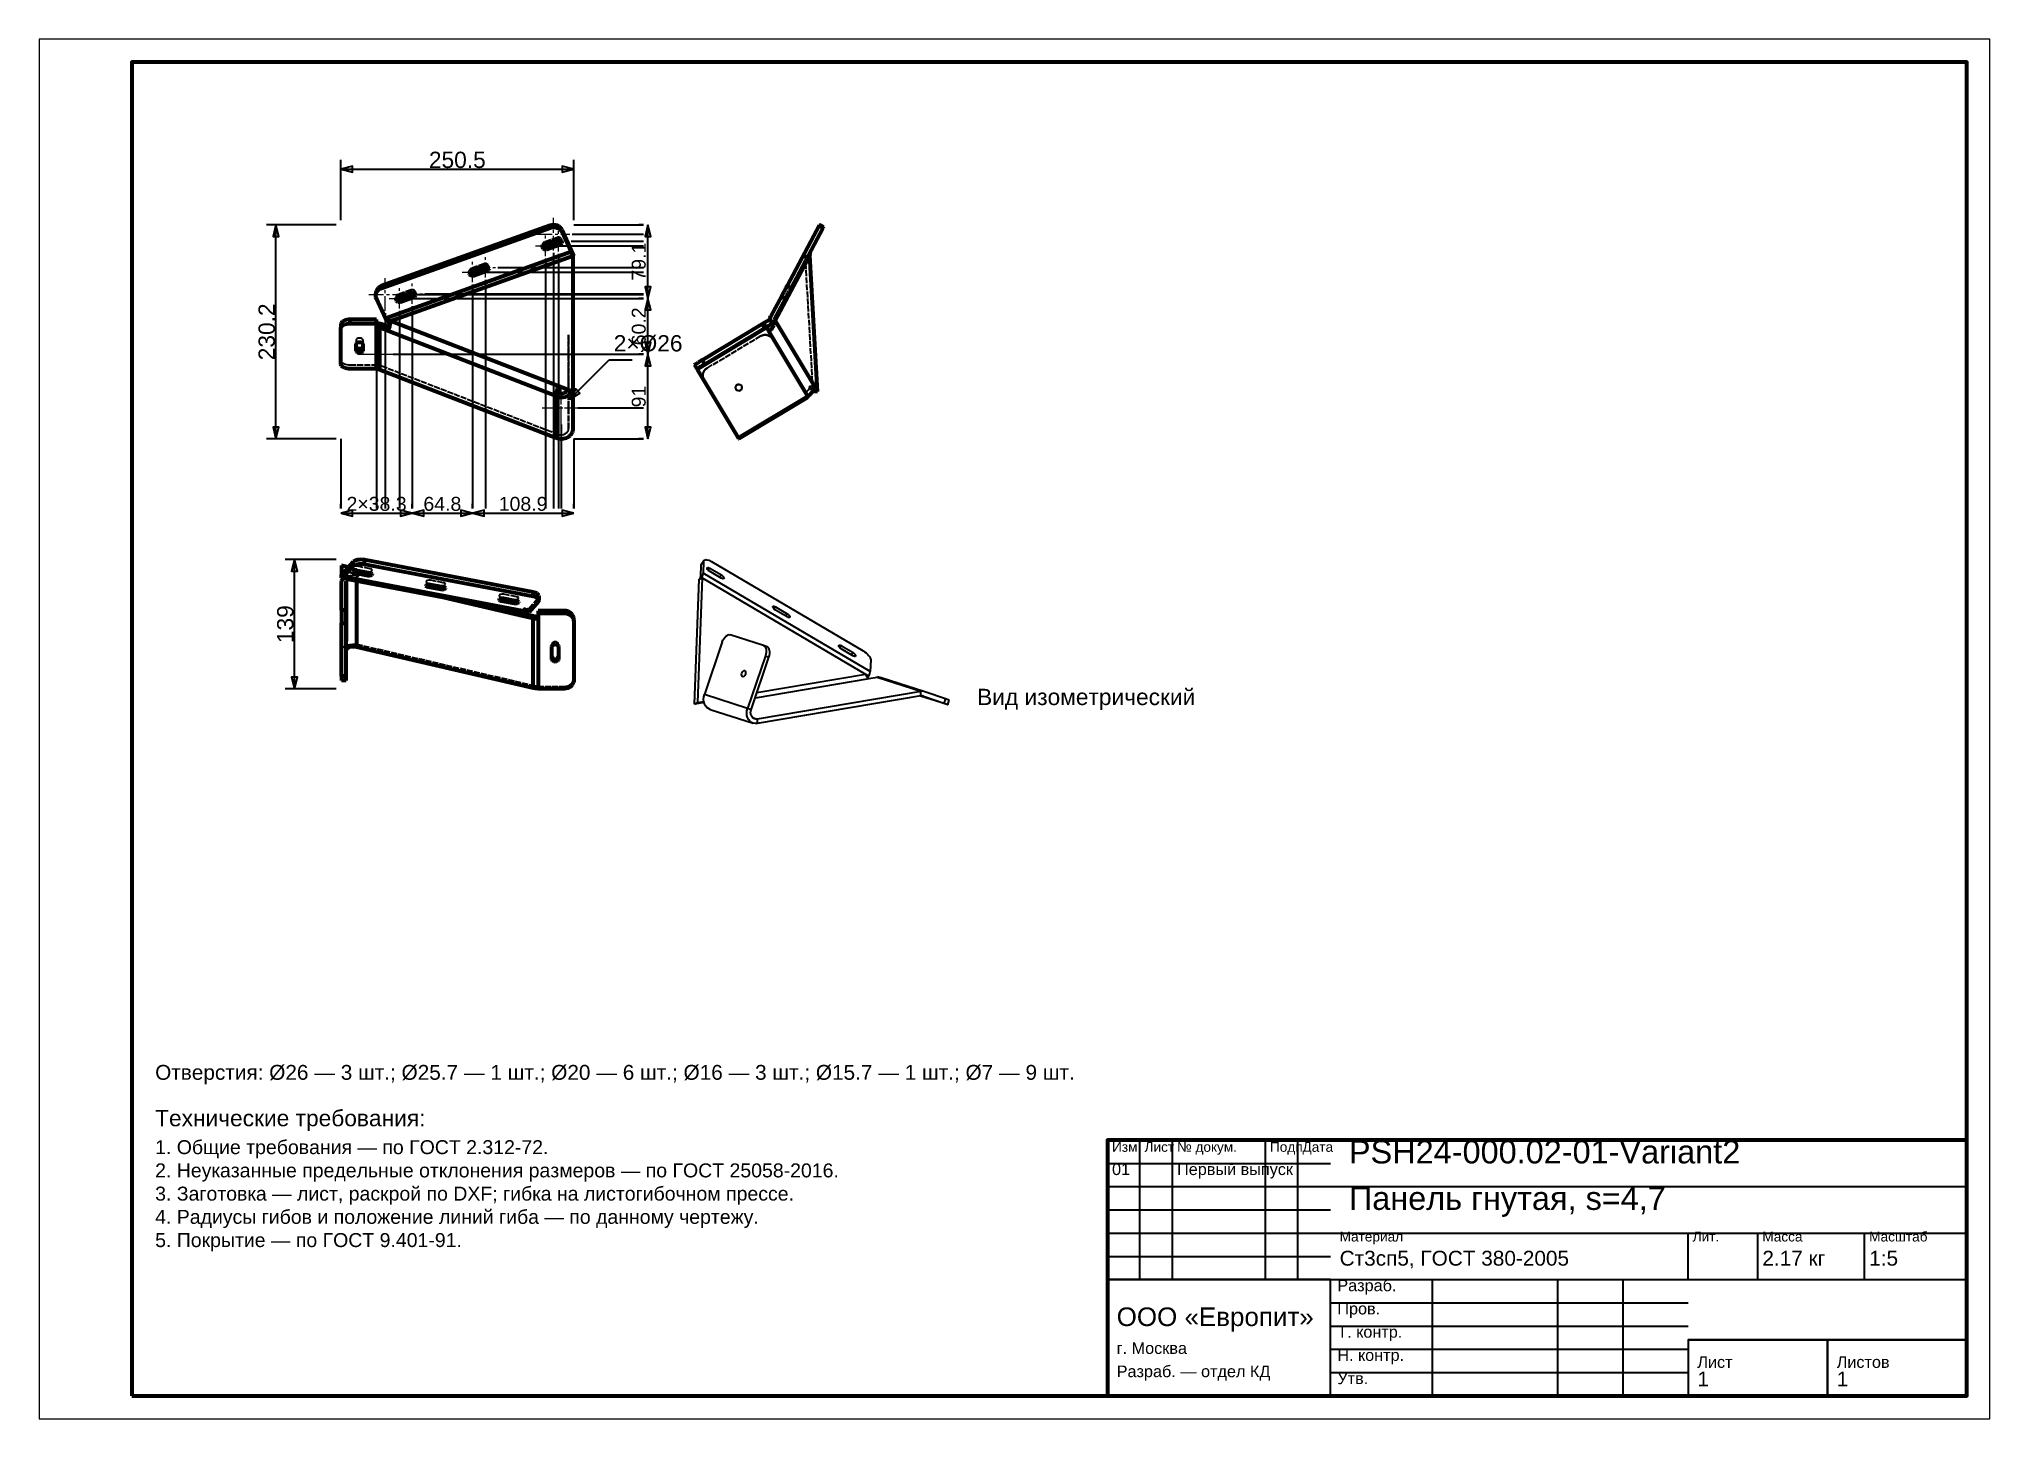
# Model space of a CAD drawing. Header units: millimetres. Extents: x 0 to 420, y 0 to 297.
import ezdxf
from ezdxf.enums import TextEntityAlignment as Align

# ---------------------------------------------------------------- set-up
doc = ezdxf.new("R2010")
doc.units = ezdxf.units.MM
doc.linetypes.add('CENTER', pattern=[5.08, 3.175, -0.635, 0.635, -0.635])
doc.linetypes.add('DASHED', pattern=[1.524, 1.27, -0.254])
doc.styles.add('GOST', font='Arial')

msp = doc.modelspace()

# ---------------------------------------------------------------- texts
at = {"color": 7, "style": 'GOST'}
for s, height, p in [('250.5', 3.5, (90.05, 271)), ('2×38.3', 3, (72.67, 196.96)), ('64.8', 3, (86.83, 196.96)), ('108.9', 3, (104.21, 196.96))]:
    msp.add_text(s, height=height, dxfattribs=at).set_placement(p, align=Align.MIDDLE)
for s, height, p in [('79.1', 3, (129.1, 249.09)), ('230.2', 3.5, (49, 233.98)), ('60.2', 3, (129.1, 235.17)), ('91', 3, (129.1, 220.05)), ('139', 3.5, (53, 171.06))]:
    msp.add_text(s, height=height, rotation=90, dxfattribs=at).set_placement(p, align=Align.MIDDLE)
msp.add_text('2×Ø26', height=3.5, dxfattribs=at).set_placement((123.72, 229.76))
at = {"color": 3, "style": 'GOST'}
for s, height, p in [('Вид изометрический', 3.5, (201.95, 153.65)), ('Технические требования:', 3.5, (25, 63)), ('1. Общие требования — по ГОСТ 2.312-72.', 3, (25, 57)), ('Изм.', 2.1, (231, 57.5)), ('Лист', 2.1, (238, 57.5)), ('№ докум.', 2.1, (245, 57.5)), ('Подп.', 2.1, (265, 57.5)), ('Дата', 2.1, (272, 57.5)), ('PSH24-000.02-01-Variant2', 5, (282, 55)), ('2. Неуказанные предельные отклонения размеров — по ГОСТ 25058-2016.', 3, (25, 52)), ('01', 2.5, (231, 52.5)), ('Первый выпуск', 2.5, (245, 52.5)), ('3. Заготовка — лист, раскрой по DXF; гибка на листогибочном прессе.', 3, (25, 47)), ('Панель гнутая, s=4,7', 5, (282, 45)), ('4. Радиусы гибов и положение линий гиба — по данному чертежу.', 3, (25, 42)), ('5. Покрытие — по ГОСТ 9.401-91.', 3, (25, 37)), ('Материал', 2.1, (280, 38.2)), ('Лит.', 2.1, (356, 38.2)), ('Масса', 2.1, (371, 38.2)), ('Масштаб', 2.1, (394, 38.2)), ('Ст3сп5, ГОСТ 380-2005', 3.2, (280, 33)), ('2.17 кг', 3.2, (371, 33)), ('1:5', 3.2, (394, 33)), ('Разраб.', 2.5, (279.5, 27.5)), ('ООО «Европит»', 4, (232, 20)), ('Пров.', 2.5, (279.5, 22.5)), ('Т. контр.', 2.5, (279.5, 17.5)), ('г. Москва', 2.5, (232, 14)), ('Н. контр.', 2.5, (279.5, 12.5)), ('Лист', 2.5, (357, 11)), ('Листов', 2.5, (387, 11)), ('Разраб. — отдел КД', 2.5, (232, 9)), ('Утв.', 2.5, (279.5, 7.5)), ('1', 3.2, (357, 7)), ('1', 3.2, (387, 7))]:
    msp.add_text(s, height=height, dxfattribs=at).set_placement(p)
at = {"color": 6, "style": 'GOST'}
msp.add_text('Отверстия: Ø26 — 3 шт.; Ø25.7 — 1 шт.; Ø20 — 6 шт.; Ø16 — 3 шт.; Ø15.7 — 1 шт.; Ø7 — 9 шт.', height=3.2, dxfattribs=at).set_placement((25, 73))

# ---------------------------------------------------------------- linework, layer by layer
at = {"color": 7, "lineweight": 35}
for p, q in [((65, 258), (65, 271)), ((65, 269), (115.1, 269)), ((115.1, 258), (115.1, 271)), ((64, 257), (49, 257)), ((51, 210.96), (51, 257)), ((115.1, 257), (130.1, 257)), ((130.1, 257), (129.1, 257)), ((131.1, 241.19), (131.1, 257)), ((111.77, 252.49), (130.1, 252.49)), ((114.55, 253.48), (130.1, 253.48)), ((114.77, 255), (130.1, 255)), ((98.8, 247.84), (130.1, 247.84)), ((109.07, 249.79), (109.07, 195.96)), ((110.77, 251), (110.77, 195.96)), ((111.85, 250.78), (111.85, 195.96)), ((93.32, 244.14), (93.32, 195.96)), ((96.02, 246.84), (130.1, 246.84)), ((96.1, 245.14), (96.1, 195.96)), ((78.5, 242), (130.1, 242)), ((80.27, 241.19), (130.1, 241.19)), ((80.35, 239.49), (80.35, 195.96)), ((83.05, 242.19), (130.1, 242.19)), ((130.1, 241.19), (129.1, 241.19)), ((130.1, 241.19), (129.1, 241.19)), ((131.1, 229.15), (131.1, 241.19)), ((74.5, 238), (74.5, 195.96)), ((77.57, 238.49), (77.57, 195.96)), ((76.25, 229.15), (130.1, 229.15)), ((77.25, 229.15), (130.1, 229.15)), ((114.24, 219.48), (122.72, 227.96)), ((122.72, 227.96), (127.72, 227.96)), ((130.1, 229.15), (129.1, 229.15)), ((130.1, 229.15), (129.1, 229.15)), ((131.1, 210.96), (131.1, 229.15)), ((72.65, 225.55), (72.65, 195.96)), ((72.65, 224.55), (72.65, 195.96)), ((116, 217.64), (130.1, 217.64)), ((117, 217.64), (130.1, 217.64)), ((64, 210.96), (49, 210.96)), ((65, 210.96), (65, 195.96)), ((112.4, 214.04), (112.4, 195.96)), ((112.4, 213.04), (112.4, 195.96)), ((115.1, 210.96), (115.1, 195.96)), ((115.1, 210.96), (130.1, 210.96)), ((130.1, 210.96), (129.1, 210.96)), ((65, 195.96), (65, 196.96)), ((65, 194.96), (80.35, 194.96)), ((80.35, 195.96), (80.35, 196.96)), ((80.35, 195.96), (80.35, 196.96)), ((80.35, 194.96), (93.32, 194.96)), ((93.32, 195.96), (93.32, 196.96)), ((93.32, 195.96), (93.32, 196.96)), ((93.32, 194.96), (115.1, 194.96)), ((115.1, 195.96), (115.1, 196.96)), ((64, 184.96), (53, 184.96)), ((55, 157.16), (55, 184.96)), ((64, 157.16), (53, 157.16)), ((237, 30), (237, 60)), ((244, 30), (244, 60)), ((264, 30), (264, 60)), ((271, 30), (271, 60)), ((230, 55), (278, 55)), ((230, 50), (278, 50)), ((278, 50), (415, 50)), ((230, 45), (278, 45)), ((230, 40), (278, 40)), ((278, 40), (415, 40)), ((355, 30), (355, 40)), ((370, 30), (370, 40)), ((393, 30), (393, 40)), ((230, 35), (278, 35)), ((230, 30), (278, 30)), ((278, 30), (415, 30)), ((300, 5), (300, 30)), ((327, 5), (327, 30)), ((341, 5), (341, 30)), ((278, 25), (355, 25)), ((278, 20), (355, 20)), ((355, 17), (415, 17)), ((278, 15), (355, 15)), ((278, 10), (355, 10))]:
    msp.add_line(p, q, dxfattribs=at)
at = {"color": 1, "lineweight": 70}
for p, q in [((110.01, 256.87), (73.75, 243.87)), ((73.75, 243.4), (110.01, 256.4)), ((110.39, 256.97), (110.01, 256.87)), ((110.01, 256.87), (110.01, 256.4)), ((110.01, 256.4), (110.39, 256.5)), ((110.78, 257), (110.39, 256.97)), ((110.39, 256.5), (110.78, 256.53)), ((111.17, 256.96), (110.78, 257)), ((110.78, 256.53), (111.17, 256.49)), ((111.54, 256.86), (111.17, 256.96)), ((111.17, 256.49), (111.54, 256.39)), ((111.89, 256.7), (111.54, 256.86)), ((111.54, 256.39), (111.89, 256.23)), ((112.19, 256.47), (111.89, 256.7)), ((111.89, 256.23), (112.19, 256)), ((112.44, 256.2), (112.19, 256.47)), ((112.62, 255.9), (112.44, 256.2)), ((167.94, 256.87), (161.03, 243.87)), ((161.91, 243.4), (168.83, 256.4)), ((167.95, 256.89), (167.94, 256.87)), ((167.94, 256.87), (168.83, 256.4)), ((167.96, 256.9), (167.95, 256.89)), ((167.97, 256.92), (167.96, 256.9)), ((167.98, 256.93), (167.97, 256.92)), ((167.99, 256.96), (167.98, 256.95)), ((167.98, 256.95), (167.98, 256.93)), ((168, 256.98), (167.99, 256.97)), ((167.99, 256.97), (167.99, 256.96)), ((168.01, 256.99), (168, 256.98)), ((168, 256.98), (168, 256.98)), ((168.01, 257), (168.01, 257)), ((168.01, 257), (168.01, 257)), ((168.01, 257), (168.01, 256.99)), ((168.9, 256.53), (168.01, 257)), ((168.01, 256.99), (168.01, 256.99)), ((168.83, 256.4), (168.84, 256.42)), ((168.84, 256.43), (168.85, 256.45)), ((168.84, 256.42), (168.84, 256.43)), ((168.85, 256.45), (168.86, 256.46)), ((168.86, 256.46), (168.87, 256.48)), ((168.87, 256.49), (168.88, 256.5)), ((168.87, 256.48), (168.87, 256.49)), ((168.88, 256.5), (168.88, 256.51)), ((168.88, 256.51), (168.89, 256.51)), ((168.89, 256.52), (168.89, 256.53)), ((168.89, 256.53), (168.89, 256.53)), ((168.89, 256.53), (168.9, 256.53)), ((168.89, 256.51), (168.89, 256.52)), ((168.89, 256.52), (168.89, 256.52)), ((108.37, 252.25), (108.4, 252.43)), ((108.39, 252.1), (108.37, 252.25)), ((108.45, 251.96), (108.39, 252.1)), ((108.4, 252.43), (108.49, 252.6)), ((108.42, 252.49), (108.57, 252.29)), ((108.49, 252.6), (108.63, 252.73)), ((108.57, 252.29), (108.8, 252.15)), ((108.63, 252.73), (108.81, 252.82)), ((108.8, 252.15), (109.07, 252.1)), ((108.81, 252.82), (111.59, 253.82)), ((109.07, 252.1), (109.33, 252.15)), ((109.33, 252.15), (112.11, 253.14)), ((112.11, 252.67), (109.33, 251.68)), ((109.33, 252.15), (109.33, 251.68)), ((111.59, 253.82), (111.75, 253.86)), ((111.75, 253.86), (111.92, 253.86)), ((111.92, 253.86), (112.09, 253.83)), ((112.09, 253.83), (112.24, 253.76)), ((112.11, 253.14), (112.34, 253.28)), ((112.11, 253.14), (112.11, 252.67)), ((112.29, 252.77), (112.11, 252.67)), ((112.19, 256), (112.44, 255.74)), ((112.24, 253.76), (112.37, 253.66)), ((112.43, 252.9), (112.29, 252.77)), ((112.34, 253.28), (112.5, 253.48)), ((112.37, 253.66), (112.47, 253.54)), ((112.52, 253.07), (112.43, 252.9)), ((112.44, 255.74), (112.62, 255.43)), ((112.47, 253.54), (112.53, 253.4)), ((112.55, 253.25), (112.52, 253.07)), ((112.53, 253.4), (112.55, 253.25)), ((112.62, 255.9), (114.57, 251.66)), ((112.62, 255.43), (112.62, 255.9)), ((112.62, 255.43), (114.57, 251.19)), ((114.57, 251.19), (74.59, 236.86)), ((75.76, 236.34), (114.89, 250.36)), ((93.05, 247.18), (95.83, 248.17)), ((95.83, 248.17), (96, 248.21)), ((96, 248.21), (96.17, 248.22)), ((96.17, 248.22), (96.34, 248.18)), ((96.34, 248.18), (96.49, 248.11)), ((96.49, 248.11), (96.62, 248.02)), ((96.59, 247.63), (96.75, 247.84)), ((96.62, 248.02), (96.72, 247.89)), ((96.72, 247.89), (96.78, 247.75)), ((108.55, 251.84), (108.45, 251.96)), ((108.68, 251.74), (108.55, 251.84)), ((108.83, 251.67), (108.68, 251.74)), ((109, 251.64), (108.83, 251.67)), ((109.17, 251.64), (109, 251.64)), ((109.33, 251.68), (109.17, 251.64)), ((114.84, 251.01), (114.57, 251.66)), ((114.57, 251.19), (114.89, 250.36)), ((115.1, 250.31), (114.84, 251.01)), ((114.89, 250.36), (115, 250.4)), ((115, 221.12), (115, 250.4)), ((115, 250.34), (115.1, 250.31)), ((115.1, 250.31), (115, 250.27)), ((158.45, 236.34), (165.91, 250.36)), ((165.17, 251.66), (165.17, 251.66)), ((165.92, 250.79), (165.9, 250.58)), ((165.9, 250.58), (165.91, 250.36)), ((165.93, 250.4), (165.9, 250.4)), ((165.91, 250.36), (165.93, 250.4)), ((165.97, 251), (165.92, 250.79)), ((167.59, 221.12), (165.93, 250.4)), ((166.06, 251.19), (165.97, 251)), ((73.24, 243.61), (73.02, 243.43)), ((73.48, 243.76), (73.24, 243.61)), ((73.75, 243.87), (73.48, 243.76)), ((73.75, 243.4), (73.75, 243.87)), ((92.62, 246.61), (92.65, 246.79)), ((92.64, 246.46), (92.62, 246.61)), ((92.7, 246.31), (92.64, 246.46)), ((92.65, 246.79), (92.74, 246.95)), ((92.67, 246.84), (92.82, 246.64)), ((92.8, 246.19), (92.7, 246.31)), ((92.74, 246.95), (92.88, 247.09)), ((92.93, 246.09), (92.8, 246.19)), ((92.82, 246.64), (93.05, 246.5)), ((92.88, 247.09), (93.05, 247.18)), ((93.08, 246.02), (92.93, 246.09)), ((93.05, 246.5), (93.31, 246.46)), ((93.25, 245.99), (93.08, 246.02)), ((93.42, 245.99), (93.25, 245.99)), ((93.31, 246.46), (93.58, 246.5)), ((93.58, 246.03), (93.42, 245.99)), ((93.58, 246.5), (96.36, 247.5)), ((96.36, 247.03), (93.58, 246.03)), ((93.58, 246.5), (93.58, 246.03)), ((96.36, 247.5), (96.59, 247.63)), ((96.36, 247.5), (96.36, 247.03)), ((96.54, 247.12), (96.36, 247.03)), ((96.68, 247.26), (96.54, 247.12)), ((96.77, 247.42), (96.68, 247.26)), ((96.8, 247.6), (96.77, 247.42)), ((96.78, 247.75), (96.8, 247.6)), ((160.93, 243.68), (160.87, 243.56)), ((160.99, 243.79), (160.93, 243.68)), ((161.03, 243.87), (160.99, 243.79)), ((161.91, 243.4), (161.03, 243.87)), ((72.52, 242.5), (72.5, 242.24)), ((72.5, 241.77), (72.5, 242.24)), ((72.5, 241.77), (72.52, 242.03)), ((72.53, 241.43), (72.5, 241.77)), ((72.58, 242.75), (72.52, 242.5)), ((72.52, 242.03), (72.58, 242.28)), ((72.64, 241.1), (72.53, 241.43)), ((72.69, 242.99), (72.58, 242.75)), ((72.58, 242.28), (72.69, 242.53)), ((74.59, 236.86), (72.64, 241.1)), ((72.84, 243.22), (72.69, 242.99)), ((72.69, 242.53), (72.84, 242.75)), ((73.02, 243.43), (72.84, 243.22)), ((72.84, 242.75), (73.02, 242.96)), ((73.02, 242.96), (73.24, 243.14)), ((73.24, 243.14), (73.48, 243.29)), ((73.48, 243.29), (73.75, 243.4)), ((76.87, 240.96), (76.9, 241.14)), ((76.89, 240.81), (76.87, 240.96)), ((76.95, 240.67), (76.89, 240.81)), ((76.9, 241.14), (76.99, 241.31)), ((76.92, 241.19), (77.07, 240.99)), ((77.05, 240.55), (76.95, 240.67)), ((76.99, 241.31), (77.12, 241.44)), ((77.18, 240.45), (77.05, 240.55)), ((77.07, 240.99), (77.29, 240.86)), ((77.12, 241.44), (77.3, 241.53)), ((77.33, 240.38), (77.18, 240.45)), ((77.29, 240.86), (77.56, 240.81)), ((77.3, 241.53), (80.08, 242.53)), ((77.49, 240.35), (77.33, 240.38)), ((77.66, 240.35), (77.49, 240.35)), ((77.56, 240.81), (77.83, 240.86)), ((77.83, 240.39), (77.66, 240.35)), ((77.83, 240.86), (80.61, 241.85)), ((80.61, 241.38), (77.83, 240.39)), ((77.83, 240.86), (77.83, 240.39)), ((80.08, 242.53), (80.25, 242.57)), ((80.25, 242.57), (80.42, 242.57)), ((80.42, 242.57), (80.58, 242.54)), ((80.58, 242.54), (80.74, 242.47)), ((80.61, 241.85), (80.84, 241.99)), ((80.61, 241.85), (80.61, 241.38)), ((80.79, 241.48), (80.61, 241.38)), ((80.74, 242.47), (80.87, 242.37)), ((80.93, 241.61), (80.79, 241.48)), ((80.84, 241.99), (80.99, 242.19)), ((80.87, 242.37), (80.96, 242.25)), ((81.02, 241.78), (80.93, 241.61)), ((80.96, 242.25), (81.03, 242.11)), ((81.05, 241.96), (81.02, 241.78)), ((81.03, 242.11), (81.05, 241.96)), ((159.81, 241.57), (157.56, 237.33)), ((158.44, 236.86), (160.69, 241.1)), ((159.91, 241.76), (159.81, 241.57)), ((159.81, 241.57), (160.69, 241.1)), ((160.01, 241.95), (159.91, 241.76)), ((160.12, 242.15), (160.01, 241.95)), ((160.22, 242.35), (160.12, 242.15)), ((160.33, 242.54), (160.22, 242.35)), ((160.43, 242.74), (160.33, 242.54)), ((160.53, 242.92), (160.43, 242.74)), ((160.62, 243.1), (160.53, 242.92)), ((160.71, 243.27), (160.62, 243.1)), ((160.69, 241.1), (160.79, 241.29)), ((160.79, 243.42), (160.71, 243.27)), ((160.87, 243.56), (160.79, 243.42)), ((160.79, 241.29), (160.89, 241.48)), ((160.89, 241.48), (161, 241.68)), ((161, 241.68), (161.1, 241.88)), ((161.1, 241.88), (161.21, 242.07)), ((161.21, 242.07), (161.31, 242.27)), ((161.31, 242.27), (161.41, 242.45)), ((161.41, 242.45), (161.5, 242.63)), ((161.5, 242.63), (161.59, 242.8)), ((161.59, 242.8), (161.68, 242.95)), ((161.68, 242.95), (161.75, 243.09)), ((161.75, 243.09), (161.81, 243.21)), ((161.81, 243.21), (161.87, 243.32)), ((161.87, 243.32), (161.91, 243.4)), ((65.04, 235.83), (65, 235.63)), ((65, 235.63), (65, 234.77)), ((65.15, 236.02), (65.04, 235.83)), ((65.34, 236.2), (65.15, 236.02)), ((65.15, 235.16), (65.34, 235.34)), ((65.59, 236.36), (65.34, 236.2)), ((65.34, 235.34), (65.59, 235.5)), ((65.89, 236.48), (65.59, 236.36)), ((65.59, 235.5), (65.89, 235.63)), ((66.23, 236.58), (65.89, 236.48)), ((65.89, 235.63), (66.23, 235.72)), ((66.61, 236.64), (66.23, 236.58)), ((66.23, 235.72), (66.61, 235.78)), ((67, 236.66), (66.61, 236.64)), ((66.61, 235.78), (67, 235.8)), ((72.65, 236.66), (67, 236.66)), ((67, 235.8), (67, 236.66)), ((67, 235.8), (72.65, 235.8)), ((72.65, 235.8), (72.65, 236.66)), ((72.65, 235.88), (73.2, 235.83)), ((72.65, 235.03), (72.65, 235.8)), ((73.2, 235.83), (73.73, 235.69)), ((73.73, 235.69), (75.36, 235.05)), ((74.59, 236.86), (74.92, 236.04)), ((75.76, 236.34), (74.92, 236.04)), ((74.92, 236.04), (75.12, 235.98)), ((75.7, 236.19), (75.12, 235.98)), ((75.37, 235.11), (75.54, 235.71)), ((75.54, 235.71), (75.76, 236.34)), ((75.76, 236.34), (111.86, 222.34)), ((155.67, 235.63), (142.81, 227.9)), ((155.86, 235.74), (155.67, 235.63)), ((155.67, 235.63), (156.19, 234.77)), ((156.05, 235.86), (155.86, 235.74)), ((156.24, 235.97), (156.05, 235.86)), ((156.41, 236.07), (156.24, 235.97)), ((156.58, 236.18), (156.41, 236.07)), ((156.74, 236.27), (156.58, 236.18)), ((156.88, 236.36), (156.74, 236.27)), ((156.75, 235.11), (156.93, 235.22)), ((157.01, 236.43), (156.88, 236.36)), ((157.1, 235.32), (156.9, 235.12)), ((156.93, 235.22), (157.1, 235.32)), ((157.12, 236.5), (157.01, 236.43)), ((157.1, 235.32), (157.25, 235.41)), ((157.21, 236.56), (157.12, 236.5)), ((157.29, 236.6), (157.21, 236.56)), ((157.25, 235.41), (157.4, 235.5)), ((157.34, 236.63), (157.29, 236.6)), ((157.32, 236.62), (157.41, 236.99)), ((157.37, 236.65), (157.34, 236.63)), ((157.38, 236.66), (157.37, 236.65)), ((157.9, 235.8), (157.38, 236.66)), ((157.4, 235.5), (157.53, 235.58)), ((157.41, 236.99), (157.56, 237.33)), ((157.53, 235.58), (157.64, 235.64)), ((157.64, 235.64), (157.73, 235.7)), ((157.73, 235.7), (157.8, 235.74)), ((158.29, 236.04), (157.77, 236.01)), ((157.8, 235.74), (157.86, 235.77)), ((157.86, 235.77), (157.89, 235.79)), ((157.89, 235.79), (157.9, 235.8)), ((158.08, 235.11), (158.24, 235.4)), ((158.24, 235.4), (158.35, 235.71)), ((158.3, 236.46), (158.28, 236.25)), ((158.28, 236.25), (158.29, 236.04)), ((158.45, 236.34), (158.29, 236.04)), ((158.35, 236.67), (158.3, 236.46)), ((158.44, 236.86), (158.35, 236.67)), ((158.35, 235.71), (158.42, 236.02)), ((158.42, 236.02), (158.45, 236.34)), ((158.45, 236.34), (166.86, 222.34)), ((65, 234.77), (65.04, 234.97)), ((65, 227.04), (65, 234.77)), ((65.04, 234.97), (65.15, 235.16)), ((68.3, 231.42), (68.35, 231.56)), ((68.3, 229.88), (68.3, 231.42)), ((68.35, 231.56), (68.51, 231.68)), ((68.51, 231.68), (68.73, 231.76)), ((68.73, 231.76), (69, 231.78)), ((69, 231.78), (69.27, 231.76)), ((69.27, 231.76), (69.49, 231.68)), ((69.49, 231.68), (69.65, 231.56)), ((69.65, 231.56), (69.7, 231.42)), ((69.7, 231.42), (69.7, 229.88)), ((72.99, 235), (72.65, 235.03)), ((72.65, 226.01), (72.65, 235.03)), ((73.31, 234.91), (72.99, 235)), ((75.22, 234.16), (73.31, 234.91)), ((73.31, 234.91), (73.31, 225.89)), ((75.22, 234.16), (75.26, 234.58)), ((111.33, 220.17), (75.22, 234.16)), ((75.26, 234.58), (75.37, 235.11)), ((156.69, 234.91), (141.69, 225.89)), ((143.33, 227.04), (156.19, 234.77)), ((156.19, 234.77), (156.38, 234.89)), ((156.38, 234.89), (156.57, 235)), ((156.57, 235), (156.75, 235.11)), ((156.61, 235.02), (156.61, 235.03)), ((156.61, 235.03), (156.61, 235.03)), ((156.62, 235.02), (156.61, 235.02)), ((156.62, 235.01), (156.62, 235.02)), ((156.62, 235.02), (156.62, 235.02)), ((156.63, 235), (156.62, 235.01)), ((156.64, 234.99), (156.63, 235)), ((156.63, 235), (156.63, 235)), ((156.64, 234.98), (156.64, 234.99)), ((156.65, 234.96), (156.64, 234.98)), ((156.66, 234.95), (156.65, 234.96)), ((156.9, 235.12), (156.66, 234.95)), ((156.67, 234.94), (156.66, 234.95)), ((156.68, 234.92), (156.67, 234.94)), ((156.69, 234.91), (156.68, 234.92)), ((157.13, 234.16), (156.69, 234.91)), ((157.13, 234.16), (157.41, 234.36)), ((165.54, 220.17), (157.13, 234.16)), ((157.41, 234.36), (157.67, 234.58)), ((157.67, 234.58), (157.89, 234.83)), ((157.89, 234.83), (158.08, 235.11)), ((65.04, 226.84), (65, 227.04)), ((65.15, 226.65), (65.04, 226.84)), ((68.3, 230.73), (68.35, 230.6)), ((68.35, 229.74), (68.3, 229.88)), ((68.35, 230.6), (68.51, 230.48)), ((68.51, 229.62), (68.35, 229.74)), ((68.51, 230.48), (68.73, 230.4)), ((68.73, 229.54), (68.51, 229.62)), ((68.73, 230.4), (69, 230.37)), ((69, 229.52), (68.73, 229.54)), ((69, 230.37), (69.27, 230.4)), ((69.27, 229.54), (69, 229.52)), ((69.27, 230.4), (69.49, 230.48)), ((69.49, 229.62), (69.27, 229.54)), ((69.49, 230.48), (69.65, 230.6)), ((69.65, 229.74), (69.49, 229.62)), ((69.65, 230.6), (69.7, 230.73)), ((69.7, 229.88), (69.65, 229.74)), ((141.11, 226.88), (141.1, 226.87)), ((141.1, 226.87), (141.61, 226.01)), ((141.14, 226.9), (141.11, 226.88)), ((141.19, 226.93), (141.14, 226.9)), ((141.27, 226.97), (141.19, 226.93)), ((141.36, 227.03), (141.27, 226.97)), ((141.47, 227.1), (141.36, 227.03)), ((141.6, 227.17), (141.47, 227.1)), ((141.74, 227.26), (141.6, 227.17)), ((141.9, 227.35), (141.74, 227.26)), ((142.07, 227.46), (141.9, 227.35)), ((142.25, 227.56), (142.07, 227.46)), ((142.43, 227.67), (142.25, 227.56)), ((142.62, 227.79), (142.43, 227.67)), ((142.81, 227.9), (142.62, 227.79)), ((142.76, 226.7), (142.95, 226.82)), ((143.33, 227.04), (142.81, 227.9)), ((142.95, 226.82), (143.14, 226.93)), ((143.14, 226.93), (143.33, 227.04)), ((65.34, 226.47), (65.15, 226.65)), ((65.59, 226.32), (65.34, 226.47)), ((65.89, 226.19), (65.59, 226.32)), ((66.23, 226.09), (65.89, 226.19)), ((66.61, 226.03), (66.23, 226.09)), ((67, 226.01), (66.61, 226.03)), ((72.65, 226.01), (67, 226.01)), ((72.65, 226.01), (72.99, 225.98)), ((72.99, 225.98), (73.31, 225.89)), ((73.31, 225.89), (111.33, 211.15)), ((141.61, 226.01), (141.62, 226.02)), ((141.61, 226.01), (141.61, 226.01)), ((141.61, 226.01), (141.61, 226.01)), ((141.61, 226.01), (141.62, 226.01)), ((141.62, 226.02), (141.66, 226.04)), ((141.62, 226.01), (141.62, 226)), ((141.62, 226), (141.62, 226)), ((141.62, 226), (141.63, 225.99)), ((141.63, 225.99), (141.63, 225.98)), ((141.63, 225.98), (141.64, 225.97)), ((141.64, 225.97), (141.64, 225.96)), ((141.64, 225.96), (141.65, 225.95)), ((141.65, 225.95), (141.66, 225.94)), ((141.66, 226.04), (141.71, 226.07)), ((141.66, 225.94), (141.67, 225.92)), ((141.67, 225.92), (141.68, 225.91)), ((141.68, 225.91), (141.69, 225.89)), ((141.69, 225.89), (150.54, 211.15)), ((141.71, 226.07), (141.78, 226.12)), ((141.78, 226.12), (141.88, 226.17)), ((141.88, 226.17), (141.99, 226.24)), ((141.99, 226.24), (142.12, 226.32)), ((142.12, 226.32), (142.26, 226.4)), ((142.26, 226.4), (142.42, 226.5)), ((142.42, 226.5), (142.58, 226.6)), ((142.58, 226.6), (142.76, 226.7)), ((111.33, 220.06), (111.74, 220.84)), ((111.33, 220.17), (111.36, 220.58)), ((111.33, 220.06), (111.33, 220.17)), ((111.33, 220.06), (111.82, 219.92)), ((111.33, 211.15), (111.33, 220.06)), ((111.36, 220.58), (111.47, 221.11)), ((111.47, 221.11), (111.64, 221.71)), ((111.64, 221.71), (111.86, 222.34)), ((111.76, 221.2), (111.74, 220.95)), ((111.74, 220.95), (111.74, 220.84)), ((111.74, 220.84), (112.04, 220.76)), ((111.83, 221.52), (111.76, 221.2)), ((111.82, 219.92), (112.33, 219.87)), ((112.06, 222.26), (111.83, 221.52)), ((111.86, 222.34), (115, 221.12)), ((112.04, 220.76), (112.36, 220.72)), ((112.33, 219.87), (112.84, 219.9)), ((112.36, 220.72), (112.68, 220.74)), ((112.68, 220.74), (112.98, 220.82)), ((112.84, 219.9), (113.34, 220.01)), ((112.98, 220.82), (113.27, 220.94)), ((113.27, 220.94), (113.52, 221.11)), ((113.34, 220.01), (113.8, 220.21)), ((113.52, 221.11), (113.72, 221.32)), ((113.72, 221.32), (113.87, 221.56)), ((113.8, 220.21), (114.2, 220.49)), ((114.2, 220.49), (114.53, 220.82)), ((114.53, 220.82), (114.79, 221.21)), ((115, 222.09), (115, 222.09)), ((115, 213.18), (115, 221.12)), ((150.54, 211.15), (165.37, 220.06)), ((165.49, 219.87), (150.66, 210.95)), ((165.37, 220.06), (165.54, 220.17)), ((165.37, 220.06), (165.39, 220.04)), ((165.39, 220.04), (165.4, 220.01)), ((165.4, 220.01), (165.42, 219.99)), ((165.42, 219.99), (165.43, 219.97)), ((165.43, 219.97), (165.44, 219.95)), ((165.44, 219.95), (165.45, 219.93)), ((165.45, 219.93), (165.46, 219.92)), ((165.46, 219.92), (165.47, 219.9)), ((165.47, 219.9), (165.48, 219.89)), ((165.48, 219.89), (165.48, 219.88)), ((165.48, 219.88), (165.49, 219.87)), ((165.49, 219.87), (165.49, 219.87)), ((165.49, 219.87), (165.49, 219.87)), ((165.49, 219.87), (165.49, 219.87)), ((165.54, 220.17), (165.82, 220.36)), ((165.82, 220.36), (166.08, 220.58)), ((166.08, 220.58), (166.3, 220.83)), ((166.3, 220.83), (166.49, 221.11)), ((166.49, 221.11), (166.65, 221.4)), ((166.57, 221.15), (166.54, 221.19)), ((167.59, 221.12), (166.57, 221.15)), ((166.65, 221.4), (166.76, 221.71)), ((166.76, 221.71), (166.83, 222.02)), ((166.83, 222.02), (166.86, 222.34)), ((166.86, 222.34), (167.59, 221.12)), ((111.33, 211.15), (111.63, 211.05)), ((111.63, 211.05), (111.95, 210.99)), ((111.95, 210.99), (112.27, 210.96)), ((112.27, 210.96), (112.59, 210.96)), ((112.59, 210.96), (112.91, 211)), ((112.91, 211), (113.23, 211.07)), ((113.23, 211.07), (113.53, 211.17)), ((113.53, 211.17), (113.81, 211.31)), ((113.81, 211.31), (114.07, 211.48)), ((114.07, 211.48), (114.31, 211.67)), ((114.31, 211.67), (114.51, 211.88)), ((114.51, 211.88), (114.68, 212.12)), ((114.68, 212.12), (114.82, 212.37)), ((114.82, 212.37), (114.92, 212.63)), ((114.92, 212.63), (114.98, 212.91)), ((114.98, 212.91), (115, 213.18)), ((150.54, 211.15), (150.56, 211.13)), ((150.56, 211.13), (150.57, 211.1)), ((150.57, 211.1), (150.59, 211.08)), ((150.59, 211.08), (150.6, 211.06)), ((150.6, 211.06), (150.61, 211.04)), ((150.61, 211.04), (150.62, 211.02)), ((150.62, 211.02), (150.63, 211)), ((150.63, 211), (150.64, 210.99)), ((150.64, 210.99), (150.65, 210.98)), ((150.65, 210.98), (150.65, 210.97)), ((150.65, 210.97), (150.66, 210.96)), ((150.66, 210.96), (150.66, 210.96)), ((150.66, 210.96), (150.66, 210.96)), ((150.66, 210.96), (150.66, 210.95)), ((68.55, 184.88), (68.21, 184.8)), ((68.93, 184.94), (68.55, 184.88)), ((69.32, 184.96), (68.93, 184.94)), ((69.71, 184.94), (69.32, 184.96)), ((70.08, 184.89), (69.71, 184.94)), ((106.35, 177.98), (70.08, 184.89)), ((70.08, 184.01), (70.08, 184.89)), ((65.1, 181.46), (65, 180.99)), ((65, 180.99), (65.05, 180.98)), ((65.05, 180.98), (65.16, 180.98)), ((105.02, 173.36), (65.05, 180.98)), ((66.56, 183.31), (65.1, 183.66)), ((65.1, 183.66), (65.1, 181.99)), ((65.21, 181.97), (65.1, 181.99)), ((65.1, 181.99), (65.1, 181.46)), ((65.1, 181.46), (65.21, 181.97)), ((65.16, 180.98), (65.28, 181.02)), ((65.31, 180.74), (65.19, 180.57)), ((65.24, 181.96), (65.21, 181.97)), ((65.27, 181.96), (65.21, 181.97)), ((65.38, 181.99), (65.24, 181.96)), ((65.28, 181.02), (65.53, 181.24)), ((65.46, 180.9), (65.31, 180.74)), ((65.53, 182.12), (65.38, 181.99)), ((67.48, 184.37), (65.53, 182.12)), ((67.48, 183.49), (65.53, 181.24)), ((105.51, 173.62), (65.53, 181.24)), ((66.29, 180.6), (66.18, 180.48)), ((66.43, 180.72), (66.29, 180.6)), ((67.66, 184.53), (67.48, 184.37)), ((67.48, 184.37), (67.48, 183.49)), ((67.48, 183.49), (67.66, 183.65)), ((67.55, 182.33), (67.57, 182.41)), ((67.58, 182.23), (67.55, 182.33)), ((67.57, 182.41), (67.63, 182.48)), ((67.67, 182.14), (67.58, 182.23)), ((67.63, 182.48), (67.86, 182.6)), ((67.91, 184.68), (67.66, 184.53)), ((67.66, 183.65), (67.91, 183.79)), ((67.81, 182.07), (67.67, 182.14)), ((67.99, 182.02), (67.81, 182.07)), ((67.86, 182.6), (68.18, 182.66)), ((68.21, 184.8), (67.91, 184.68)), ((67.91, 183.79), (68.21, 183.91)), ((67.99, 182.02), (67.99, 182.63)), ((70.77, 181.49), (67.99, 182.02)), ((68.18, 182.66), (68.51, 182.63)), ((68.21, 183.91), (68.55, 184)), ((68.51, 182.63), (71.29, 182.1)), ((68.55, 184), (68.93, 184.05)), ((68.93, 184.05), (69.32, 184.07)), ((69.32, 184.07), (69.71, 184.06)), ((69.71, 184.06), (70.08, 184.01)), ((70.08, 184.01), (106.35, 177.09)), ((70.77, 181.49), (70.77, 182.2)), ((71.1, 181.47), (70.77, 181.49)), ((71.42, 181.53), (71.1, 181.47)), ((71.29, 182.1), (71.47, 182.05)), ((71.65, 181.64), (71.42, 181.53)), ((71.47, 182.05), (71.61, 181.98)), ((71.61, 181.98), (71.7, 181.89)), ((71.71, 181.72), (71.65, 181.64)), ((71.7, 181.89), (71.73, 181.8)), ((71.73, 181.8), (71.71, 181.72)), ((65.12, 180.39), (65.1, 180.22)), ((65.1, 174.05), (65.1, 180.22)), ((65.19, 180.57), (65.12, 180.39)), ((66.12, 180.35), (66.1, 180.22)), ((66.1, 174.05), (66.1, 180.22)), ((66.1, 180.22), (66.1, 167.4)), ((66.18, 180.48), (66.12, 180.35)), ((68.36, 180.35), (68.36, 166.14)), ((83.3, 179.33), (83.32, 179.41)), ((83.33, 179.23), (83.3, 179.33)), ((83.32, 179.41), (83.38, 179.48)), ((83.42, 179.14), (83.33, 179.23)), ((83.38, 179.48), (83.61, 179.6)), ((83.56, 179.07), (83.42, 179.14)), ((83.74, 179.02), (83.56, 179.07)), ((83.61, 179.6), (83.93, 179.65)), ((83.74, 179.02), (83.74, 179.63)), ((86.52, 178.49), (83.74, 179.02)), ((83.93, 179.65), (84.26, 179.63)), ((84.26, 179.63), (87.04, 179.1)), ((86.52, 178.49), (86.52, 179.2)), ((86.85, 178.47), (86.52, 178.49)), ((87.17, 178.52), (86.85, 178.47)), ((104.46, 172.72), (86.9, 176.81)), ((87.04, 179.1), (87.22, 179.05)), ((87.4, 178.64), (87.17, 178.52)), ((87.22, 179.05), (87.36, 178.98)), ((87.36, 178.98), (87.45, 178.89)), ((87.46, 178.72), (87.4, 178.64)), ((87.45, 178.89), (87.48, 178.8)), ((87.48, 178.8), (87.46, 178.72)), ((99.05, 176.32), (99.07, 176.4)), ((99.07, 176.4), (99.13, 176.48)), ((99.13, 176.48), (99.36, 176.6)), ((99.36, 176.6), (99.68, 176.65)), ((99.49, 176.02), (99.49, 176.63)), ((99.68, 176.65), (100.02, 176.63)), ((100.02, 176.63), (102.8, 176.1)), ((106.86, 177.84), (106.35, 177.98)), ((106.35, 177.98), (106.35, 177.09)), ((106.35, 177.09), (106.86, 176.95)), ((107.26, 177.63), (106.86, 177.84)), ((106.86, 176.95), (107.26, 176.75)), ((107.41, 177.51), (107.26, 177.63)), ((107.26, 176.75), (107.41, 176.63)), ((107.51, 177.38), (107.41, 177.51)), ((107.41, 176.63), (107.51, 176.5)), ((107.58, 177.25), (107.51, 177.38)), ((107.51, 176.5), (107.58, 176.36)), ((107.6, 177.11), (107.58, 177.25)), ((107.6, 177.11), (107.6, 176.22)), ((65.1, 174.05), (65.1, 173.92)), ((66.1, 174.05), (65.1, 174.05)), ((65.1, 173.92), (65.1, 173.78)), ((65.1, 173.78), (65.1, 173.61)), ((65.1, 173.61), (65.1, 173.43)), ((65.1, 173.43), (65.1, 173.24)), ((65.1, 173.24), (65.1, 173.03)), ((65.1, 173.03), (65.1, 172.82)), ((65.1, 172.82), (65.1, 172.6)), ((65.1, 172.6), (65.1, 172.38)), ((65.1, 172.38), (65.1, 172.15)), ((66.1, 173.92), (66.1, 174.05)), ((66.1, 173.78), (66.1, 173.92)), ((66.1, 173.61), (66.1, 173.78)), ((66.1, 173.43), (66.1, 173.61)), ((66.1, 173.24), (66.1, 173.43)), ((66.1, 173.03), (66.1, 173.24)), ((66.1, 172.82), (66.1, 173.03)), ((66.1, 172.6), (66.1, 172.82)), ((66.1, 172.38), (66.1, 172.6)), ((66.1, 172.15), (66.1, 172.38)), ((99.08, 176.23), (99.05, 176.32)), ((99.17, 176.14), (99.08, 176.23)), ((99.31, 176.07), (99.17, 176.14)), ((99.49, 176.02), (99.31, 176.07)), ((102.27, 175.49), (99.49, 176.02)), ((102.27, 175.49), (102.27, 176.2)), ((102.6, 175.47), (102.27, 175.49)), ((102.92, 175.52), (102.6, 175.47)), ((102.8, 176.1), (102.97, 176.05)), ((103.15, 175.64), (102.92, 175.52)), ((102.97, 176.05), (103.11, 175.98)), ((103.11, 175.98), (103.2, 175.89)), ((103.21, 175.72), (103.15, 175.64)), ((103.2, 175.89), (103.23, 175.8)), ((103.23, 175.8), (103.21, 175.72)), ((104.2, 173.52), (104.31, 173.42)), ((104.31, 173.42), (104.39, 173.25)), ((104.39, 173.25), (104.44, 173.02)), ((104.44, 173.02), (104.46, 172.72)), ((104.46, 172.72), (104.87, 173.19)), ((106.37, 172.28), (104.46, 172.72)), ((104.87, 173.19), (104.87, 173.39)), ((104.87, 173.19), (106.78, 172.75)), ((105.02, 173.36), (105.14, 173.36)), ((105.14, 173.36), (105.26, 173.41)), ((105.26, 173.41), (105.51, 173.62)), ((107.45, 175.87), (105.51, 173.62)), ((106.9, 172.19), (106.37, 172.28)), ((106.37, 157.28), (106.37, 172.28)), ((106.78, 172.75), (107.11, 172.69)), ((107.11, 172.69), (107.44, 172.67)), ((113.1, 173.96), (107.44, 173.96)), ((107.44, 173.96), (107.44, 173.45)), ((107.44, 173.45), (113.1, 173.45)), ((107.44, 173.45), (107.44, 172.16)), ((107.56, 176.04), (107.45, 175.87)), ((107.6, 176.22), (107.56, 176.04)), ((107.58, 176.36), (107.6, 176.22)), ((113.49, 173.93), (113.1, 173.96)), ((113.1, 173.96), (113.1, 173.45)), ((113.1, 173.45), (113.49, 173.41)), ((113.86, 173.83), (113.49, 173.93)), ((113.49, 173.41), (113.86, 173.32)), ((114.21, 173.67), (113.86, 173.83)), ((113.86, 173.32), (114.21, 173.16)), ((114.51, 173.46), (114.21, 173.67)), ((114.21, 173.16), (114.51, 172.94)), ((114.76, 173.2), (114.51, 173.46)), ((114.51, 172.94), (114.76, 172.68)), ((114.95, 172.9), (114.76, 173.2)), ((114.76, 172.68), (114.95, 172.39)), ((115.06, 172.58), (114.95, 172.9)), ((114.95, 172.39), (115.06, 172.07)), ((115.1, 172.25), (115.06, 172.58)), ((115.1, 171.73), (115.1, 172.25)), ((65.1, 172.15), (65.1, 171.93)), ((65.1, 171.93), (65.1, 171.71)), ((65.1, 171.71), (65.1, 171.5)), ((65.1, 171.5), (65.1, 171.31)), ((65.1, 159.9), (65.1, 171.31)), ((65.1, 171.31), (66.1, 171.31)), ((66.1, 171.93), (66.1, 172.15)), ((66.1, 171.71), (66.1, 171.93)), ((66.1, 171.5), (66.1, 171.71)), ((66.1, 171.31), (66.1, 171.5)), ((66.1, 159.9), (66.1, 171.31)), ((107.44, 172.16), (106.9, 172.19)), ((107.44, 172.16), (107.44, 157.16)), ((115.06, 172.07), (115.1, 171.73)), ((115.1, 171.73), (115.1, 158.87)), ((65.1, 165.39), (65.1, 165.39)), ((66.1, 167.38), (66.1, 167.4)), ((66.1, 167.4), (66.1, 167.4)), ((66.1, 167.33), (66.1, 167.38)), ((66.1, 167.25), (66.1, 167.33)), ((66.1, 167.14), (66.1, 167.25)), ((66.1, 167), (66.1, 167.14)), ((66.1, 166.85), (66.1, 167)), ((66.1, 166.7), (66.1, 166.85)), ((66.1, 166.54), (66.1, 166.7)), ((66.1, 166.39), (66.1, 166.54)), ((66.1, 166.26), (66.1, 166.39)), ((66.1, 166.15), (66.1, 166.26)), ((66.1, 166.07), (66.1, 166.15)), ((66.1, 166.02), (66.1, 166.07)), ((66.1, 166), (66.1, 166.02)), ((66.1, 166), (66.1, 165.39)), ((66.1, 166), (66.1, 166)), ((66.15, 165.59), (66.1, 165.39)), ((66.29, 165.78), (66.15, 165.59)), ((66.53, 165.95), (66.29, 165.78)), ((66.83, 166.08), (66.53, 165.95)), ((67.19, 166.17), (66.83, 166.08)), ((67.58, 166.21), (67.19, 166.17)), ((67.98, 166.2), (67.58, 166.21)), ((68.36, 166.14), (67.98, 166.2)), ((106.37, 157.28), (68.36, 166.14)), ((110.4, 166.16), (110.45, 166.39)), ((110.4, 163.59), (110.4, 166.16)), ((110.4, 164.1), (110.45, 163.87)), ((110.45, 166.39), (110.6, 166.58)), ((110.45, 163.87), (110.6, 163.68)), ((110.6, 166.58), (110.83, 166.71)), ((110.83, 166.71), (111.1, 166.76)), ((111.1, 166.76), (111.37, 166.71)), ((111.37, 166.71), (111.59, 166.58)), ((111.59, 166.58), (111.74, 166.39)), ((111.59, 163.68), (111.74, 163.87)), ((111.74, 166.39), (111.8, 166.16)), ((111.74, 163.87), (111.8, 164.1)), ((111.8, 166.16), (111.8, 163.59)), ((65.1, 159.9), (65.1, 159.78)), ((66.1, 159.9), (65.1, 159.9)), ((65.1, 159.78), (65.1, 159.66)), ((65.1, 159.66), (65.1, 159.55)), ((66.1, 159.78), (66.1, 159.9)), ((66.1, 159.66), (66.1, 159.78)), ((66.1, 159.55), (66.1, 159.66)), ((110.45, 163.36), (110.4, 163.59)), ((110.6, 163.16), (110.45, 163.36)), ((110.6, 163.68), (110.83, 163.55)), ((110.83, 163.03), (110.6, 163.16)), ((110.83, 163.55), (111.1, 163.5)), ((111.1, 162.99), (110.83, 163.03)), ((111.1, 163.5), (111.37, 163.55)), ((111.37, 163.03), (111.1, 162.99)), ((111.37, 163.55), (111.59, 163.68)), ((111.59, 163.16), (111.37, 163.03)), ((111.74, 163.36), (111.59, 163.16)), ((111.8, 163.59), (111.74, 163.36)), ((65.1, 159.55), (65.1, 159.45)), ((65.1, 159.45), (65.1, 159.36)), ((65.1, 159.36), (65.1, 159.27)), ((65.1, 159.27), (65.1, 159.19)), ((65.1, 159.19), (65.1, 159.13)), ((65.1, 159.13), (65.1, 159.07)), ((65.1, 159.07), (65.1, 159.02)), ((65.1, 159.02), (65.1, 158.98)), ((65.1, 158.98), (65.1, 158.96)), ((65.1, 158.96), (65.1, 158.94)), ((65.1, 158.94), (65.1, 158.93)), ((66.1, 158.93), (65.1, 158.93)), ((66.1, 159.45), (66.1, 159.55)), ((66.1, 159.36), (66.1, 159.45)), ((66.1, 159.27), (66.1, 159.36)), ((66.1, 159.19), (66.1, 159.27)), ((66.1, 159.13), (66.1, 159.19)), ((66.1, 159.07), (66.1, 159.13)), ((66.1, 159.02), (66.1, 159.07)), ((66.1, 158.98), (66.1, 159.02)), ((66.1, 158.96), (66.1, 158.98)), ((66.1, 158.94), (66.1, 158.96)), ((66.1, 158.93), (66.1, 158.94)), ((106.9, 157.19), (106.37, 157.28)), ((107.44, 157.16), (106.9, 157.19)), ((113.1, 157.16), (107.44, 157.16)), ((113.49, 157.19), (113.1, 157.16)), ((113.86, 157.29), (113.49, 157.19)), ((114.21, 157.45), (113.86, 157.29)), ((114.51, 157.66), (114.21, 157.45)), ((114.76, 157.92), (114.51, 157.66)), ((114.95, 158.22), (114.76, 157.92)), ((115.06, 158.54), (114.95, 158.22)), ((115.1, 158.87), (115.06, 158.54))]:
    msp.add_line(p, q, dxfattribs=at)
at = {"color": 4, "linetype": 'CENTER', "lineweight": 25}
for p, q in [((110.77, 251.5), (110.77, 258.5)), ((106.87, 252.49), (111.27, 252.49)), ((107.27, 255), (114.27, 255)), ((109.07, 250.29), (109.07, 254.69)), ((109.65, 253.48), (114.05, 253.48)), ((111.85, 251.28), (111.85, 255.68)), ((93.32, 244.64), (93.32, 249.04)), ((93.9, 247.84), (98.3, 247.84)), ((96.1, 245.64), (96.1, 250.04)), ((74.5, 238.5), (74.5, 245.5)), ((80.35, 239.99), (80.35, 244.39)), ((91.12, 246.84), (95.52, 246.84)), ((71, 242), (78, 242)), ((75.37, 241.19), (79.77, 241.19)), ((77.57, 238.99), (77.57, 243.39)), ((78.15, 242.19), (82.55, 242.19)), ((72.65, 225.05), (72.65, 233.25)), ((72.65, 226.05), (72.65, 232.25)), ((68.55, 229.15), (76.75, 229.15)), ((69.55, 229.15), (75.75, 229.15)), ((112.4, 213.54), (112.4, 221.74)), ((112.4, 214.54), (112.4, 220.74)), ((108.3, 217.64), (116.5, 217.64)), ((109.3, 217.64), (115.5, 217.64))]:
    msp.add_line(p, q, dxfattribs=at)
at = {"color": 5, "linetype": 'DASHED', "lineweight": 35}
for p, q in [((167.57, 256.16), (167.63, 256.29)), ((167.63, 256.29), (167.7, 256.4)), ((167.7, 256.4), (167.75, 256.51)), ((167.75, 256.51), (167.81, 256.61)), ((167.81, 256.61), (167.85, 256.7)), ((167.85, 256.7), (167.89, 256.78)), ((167.89, 256.78), (167.93, 256.84)), ((167.93, 256.84), (167.96, 256.9)), ((167.96, 256.9), (167.98, 256.94)), ((167.98, 256.94), (168, 256.97)), ((168, 256.97), (168.01, 256.99)), ((168.01, 256.99), (168.01, 257)), ((168.74, 256.23), (168.69, 256.14)), ((168.78, 256.31), (168.74, 256.23)), ((168.81, 256.37), (168.78, 256.31)), ((168.84, 256.43), (168.81, 256.37)), ((168.87, 256.47), (168.84, 256.43)), ((168.88, 256.51), (168.87, 256.47)), ((168.89, 256.52), (168.88, 256.51)), ((168.9, 256.53), (168.89, 256.52)), ((108.4, 252.9), (108.37, 252.72)), ((108.37, 252.72), (108.42, 252.49)), ((108.49, 253.07), (108.4, 252.9)), ((108.63, 253.2), (108.49, 253.07)), ((108.81, 253.29), (108.63, 253.2)), ((111.59, 254.29), (108.81, 253.29)), ((111.75, 254.33), (111.59, 254.29)), ((111.92, 254.33), (111.75, 254.33)), ((112.09, 254.3), (111.92, 254.33)), ((112.24, 254.23), (112.09, 254.3)), ((112.37, 254.13), (112.24, 254.23)), ((112.47, 254.01), (112.37, 254.13)), ((112.53, 253.87), (112.47, 254.01)), ((112.5, 253.48), (112.55, 253.72)), ((112.55, 253.72), (112.53, 253.87)), ((167.43, 255.9), (165.17, 251.66)), ((165.43, 252.15), (165.41, 252.11)), ((165.41, 252.11), (165.42, 252.12)), ((165.41, 252.11), (165.41, 252.1)), ((165.41, 252.1), (165.41, 252.11)), ((165.41, 252.11), (165.41, 252.11)), ((165.41, 252.11), (165.41, 252.11)), ((165.41, 252.11), (165.41, 252.11)), ((165.41, 252.1), (165.41, 252.1)), ((165.41, 252.1), (165.41, 252.1)), ((165.41, 252.1), (165.41, 252.1)), ((165.42, 252.13), (165.43, 252.14)), ((165.42, 252.12), (165.42, 252.13)), ((165.42, 252.13), (165.42, 252.13)), ((165.42, 252.12), (165.42, 252.12)), ((165.43, 252.15), (165.96, 253.14)), ((165.46, 252.21), (165.43, 252.15)), ((165.43, 252.14), (165.43, 252.15)), ((165.43, 252.14), (165.43, 252.14)), ((165.5, 252.28), (165.46, 252.21)), ((165.55, 252.38), (165.5, 252.28)), ((165.61, 252.49), (165.55, 252.38)), ((165.67, 252.6), (165.61, 252.49)), ((165.74, 252.72), (165.67, 252.6)), ((165.8, 252.84), (165.74, 252.72)), ((165.86, 252.96), (165.8, 252.84)), ((165.92, 253.07), (165.86, 252.96)), ((165.97, 253.16), (165.92, 253.07)), ((165.96, 253.14), (165.99, 253.2)), ((166.01, 253.24), (165.97, 253.16)), ((165.99, 253.2), (166.03, 253.28)), ((166.04, 253.29), (166.01, 253.24)), ((166.03, 253.28), (166.08, 253.37)), ((166.57, 254.29), (166.04, 253.29)), ((168.31, 255.43), (166.06, 251.19)), ((166.08, 253.37), (166.14, 253.48)), ((166.14, 253.48), (166.2, 253.59)), ((166.2, 253.59), (166.27, 253.71)), ((166.27, 253.71), (166.33, 253.83)), ((166.84, 252.67), (166.32, 251.68)), ((166.33, 253.83), (166.39, 253.95)), ((166.39, 253.95), (166.45, 254.06)), ((166.44, 251.91), (166.49, 252.02)), ((166.45, 254.06), (166.5, 254.15)), ((166.49, 252.02), (166.56, 252.13)), ((166.5, 254.15), (166.54, 254.23)), ((166.54, 254.23), (166.57, 254.29)), ((166.56, 252.13), (166.62, 252.25)), ((166.57, 254.29), (166.59, 254.32)), ((166.58, 254.3), (166.57, 254.3)), ((166.57, 254.3), (166.57, 254.29)), ((166.59, 254.32), (166.58, 254.32)), ((166.58, 254.32), (166.58, 254.31)), ((166.58, 254.31), (166.58, 254.31)), ((166.58, 254.31), (166.58, 254.3)), ((166.59, 254.32), (166.6, 254.33)), ((166.6, 254.33), (166.59, 254.33)), ((166.59, 254.33), (166.59, 254.33)), ((166.59, 254.33), (166.59, 254.33)), ((166.59, 254.33), (166.59, 254.33)), ((166.59, 254.33), (166.59, 254.33)), ((166.59, 254.33), (166.59, 254.33)), ((166.59, 254.33), (166.59, 254.32)), ((166.59, 254.32), (166.59, 254.32)), ((166.62, 252.25), (166.69, 252.37)), ((166.69, 252.37), (166.75, 252.49)), ((166.75, 252.49), (166.8, 252.6)), ((166.8, 252.6), (166.85, 252.69)), ((166.87, 252.73), (166.84, 252.67)), ((166.85, 252.69), (166.89, 252.77)), ((166.92, 252.81), (166.87, 252.73)), ((166.89, 252.77), (166.92, 252.82)), ((166.92, 252.82), (167.45, 253.82)), ((166.97, 252.9), (166.92, 252.81)), ((167.02, 253.01), (166.97, 252.9)), ((167.08, 253.12), (167.02, 253.01)), ((167.15, 253.24), (167.08, 253.12)), ((167.21, 253.37), (167.15, 253.24)), ((167.27, 253.48), (167.21, 253.37)), ((167.33, 253.59), (167.27, 253.48)), ((167.38, 253.68), (167.33, 253.59)), ((167.42, 253.76), (167.38, 253.68)), ((167.45, 253.82), (167.42, 253.76)), ((167.43, 255.9), (167.5, 256.03)), ((167.47, 253.85), (167.45, 253.82)), ((167.45, 253.82), (167.46, 253.83)), ((167.46, 253.83), (167.46, 253.84)), ((167.46, 253.84), (167.47, 253.84)), ((167.46, 253.83), (167.46, 253.83)), ((167.48, 253.87), (167.47, 253.85)), ((167.47, 253.85), (167.47, 253.86)), ((167.47, 253.86), (167.47, 253.86)), ((167.47, 253.86), (167.48, 253.86)), ((167.47, 253.84), (167.47, 253.85)), ((167.47, 253.85), (167.47, 253.85)), ((167.47, 253.85), (167.47, 253.85)), ((167.48, 253.86), (167.48, 253.87)), ((167.48, 253.86), (167.48, 253.86)), ((167.48, 253.86), (167.48, 253.86)), ((167.48, 253.86), (167.48, 253.86)), ((167.5, 256.03), (167.57, 256.16)), ((168.38, 255.56), (168.31, 255.43)), ((168.45, 255.7), (168.38, 255.56)), ((168.52, 255.82), (168.45, 255.7)), ((168.58, 255.93), (168.52, 255.82)), ((168.64, 256.04), (168.58, 255.93)), ((168.69, 256.14), (168.64, 256.04)), ((95.83, 248.64), (93.05, 247.65)), ((96, 248.68), (95.83, 248.64)), ((96.17, 248.69), (96, 248.68)), ((96.34, 248.65), (96.17, 248.69)), ((96.49, 248.58), (96.34, 248.65)), ((96.62, 248.48), (96.49, 248.58)), ((96.72, 248.36), (96.62, 248.48)), ((96.78, 248.22), (96.72, 248.36)), ((96.75, 247.84), (96.8, 248.07)), ((96.8, 248.07), (96.78, 248.22)), ((115, 250.34), (114.89, 250.36)), ((115, 250.4), (115, 250.34)), ((115, 250.34), (115, 250.27)), ((115, 250.27), (115, 221.15)), ((157.56, 237.33), (165.17, 251.66)), ((166.06, 251.19), (158.44, 236.86)), ((163.57, 248.64), (163.04, 247.65)), ((163.08, 247.72), (163.14, 247.83)), ((163.14, 247.83), (163.2, 247.95)), ((163.2, 247.95), (163.26, 248.07)), ((163.26, 248.07), (163.33, 248.19)), ((163.33, 248.19), (163.39, 248.31)), ((163.39, 248.31), (163.45, 248.41)), ((163.45, 248.41), (163.5, 248.51)), ((163.5, 248.51), (163.54, 248.58)), ((163.54, 248.58), (163.57, 248.64)), ((163.57, 248.64), (163.59, 248.68)), ((163.58, 248.66), (163.57, 248.65)), ((163.57, 248.65), (163.57, 248.64)), ((163.59, 248.67), (163.58, 248.67)), ((163.58, 248.67), (163.58, 248.67)), ((163.58, 248.67), (163.58, 248.66)), ((163.58, 248.66), (163.58, 248.66)), ((163.59, 248.68), (163.59, 248.69)), ((163.59, 248.69), (163.59, 248.69)), ((163.59, 248.69), (163.59, 248.69)), ((163.59, 248.69), (163.59, 248.69)), ((163.59, 248.69), (163.59, 248.69)), ((163.59, 248.69), (163.59, 248.68)), ((163.59, 248.68), (163.59, 248.68)), ((163.59, 248.68), (163.59, 248.68)), ((163.59, 248.68), (163.59, 248.67)), ((163.92, 247.18), (164.45, 248.17)), ((164.27, 247.84), (164.21, 247.72)), ((164.33, 247.94), (164.27, 247.84)), ((164.38, 248.04), (164.33, 247.94)), ((164.42, 248.11), (164.38, 248.04)), ((164.45, 248.17), (164.42, 248.11)), ((164.47, 248.21), (164.45, 248.17)), ((164.45, 248.17), (164.46, 248.18)), ((164.46, 248.19), (164.46, 248.2)), ((164.46, 248.2), (164.47, 248.2)), ((164.46, 248.18), (164.46, 248.19)), ((164.46, 248.19), (164.46, 248.19)), ((164.47, 248.21), (164.47, 248.22)), ((164.47, 248.22), (164.48, 248.22)), ((164.48, 248.22), (164.47, 248.21)), ((164.47, 248.2), (164.47, 248.21)), ((164.47, 248.21), (164.47, 248.21)), ((164.47, 248.21), (164.47, 248.21)), ((164.47, 248.2), (164.47, 248.2)), ((164.48, 248.22), (164.48, 248.22)), ((164.48, 248.22), (164.48, 248.22)), ((164.48, 248.22), (164.48, 248.22)), ((164.91, 250.66), (164.95, 251.01)), ((164.93, 250.31), (164.91, 250.66)), ((165.4, 250.34), (164.91, 250.27)), ((164.93, 250.31), (164.91, 250.27)), ((164.91, 250.27), (166.57, 221.15)), ((165.4, 250.34), (164.93, 250.31)), ((164.95, 251.01), (165.04, 251.34)), ((165.04, 251.34), (165.17, 251.66)), ((165.9, 250.4), (165.4, 250.34)), ((165.4, 250.34), (165.91, 250.36)), ((166.06, 251.19), (166.06, 251.19)), ((166.3, 251.64), (166.29, 251.64)), ((166.29, 251.64), (166.29, 251.64)), ((166.29, 251.64), (166.29, 251.63)), ((166.29, 251.63), (166.3, 251.64)), ((166.29, 251.63), (166.29, 251.63)), ((166.29, 251.63), (166.29, 251.63)), ((166.29, 251.63), (166.29, 251.63)), ((166.3, 251.64), (166.32, 251.68)), ((166.31, 251.66), (166.3, 251.66)), ((166.3, 251.66), (166.3, 251.65)), ((166.3, 251.65), (166.3, 251.65)), ((166.3, 251.65), (166.3, 251.64)), ((166.3, 251.64), (166.3, 251.64)), ((166.32, 251.68), (166.31, 251.67)), ((166.31, 251.67), (166.31, 251.67)), ((166.31, 251.67), (166.31, 251.66)), ((166.32, 251.68), (166.35, 251.74)), ((166.35, 251.74), (166.39, 251.81)), ((166.39, 251.81), (166.44, 251.91)), ((92.65, 247.26), (92.62, 247.07)), ((92.62, 247.07), (92.67, 246.84)), ((92.74, 247.42), (92.65, 247.26)), ((92.88, 247.55), (92.74, 247.42)), ((93.05, 247.65), (92.88, 247.55)), ((162.43, 246.5), (162.41, 246.47)), ((162.41, 246.47), (162.42, 246.48)), ((162.41, 246.47), (162.41, 246.46)), ((162.41, 246.46), (162.41, 246.47)), ((162.41, 246.47), (162.41, 246.47)), ((162.41, 246.47), (162.41, 246.47)), ((162.41, 246.46), (162.41, 246.46)), ((162.41, 246.46), (162.41, 246.46)), ((162.41, 246.46), (162.41, 246.46)), ((162.41, 246.46), (162.41, 246.46)), ((162.41, 246.46), (162.41, 246.46)), ((162.42, 246.49), (162.43, 246.5)), ((162.42, 246.48), (162.42, 246.49)), ((162.42, 246.48), (162.42, 246.48)), ((162.42, 246.48), (162.42, 246.48)), ((162.43, 246.5), (162.96, 247.5)), ((162.46, 246.56), (162.43, 246.5)), ((162.43, 246.5), (162.43, 246.5)), ((162.5, 246.64), (162.46, 246.56)), ((162.55, 246.73), (162.5, 246.64)), ((162.61, 246.84), (162.55, 246.73)), ((162.67, 246.96), (162.61, 246.84)), ((162.74, 247.08), (162.67, 246.96)), ((162.8, 247.2), (162.74, 247.08)), ((162.86, 247.31), (162.8, 247.2)), ((162.92, 247.42), (162.86, 247.31)), ((162.97, 247.51), (162.92, 247.42)), ((162.96, 247.5), (162.99, 247.55)), ((163.01, 247.59), (162.97, 247.51)), ((162.99, 247.55), (163.03, 247.63)), ((163.04, 247.65), (163.01, 247.59)), ((163.03, 247.63), (163.08, 247.72)), ((163.3, 246), (163.29, 246)), ((163.29, 246), (163.29, 245.99)), ((163.29, 245.99), (163.3, 246)), ((163.29, 245.99), (163.29, 245.99)), ((163.29, 245.99), (163.29, 245.99)), ((163.29, 245.99), (163.29, 245.99)), ((163.29, 245.99), (163.29, 245.99)), ((163.29, 245.99), (163.29, 245.99)), ((163.3, 246), (163.31, 246.03)), ((163.31, 246.02), (163.3, 246.02)), ((163.3, 246.02), (163.3, 246.01)), ((163.3, 246.01), (163.3, 246.01)), ((163.3, 246.01), (163.3, 246)), ((163.3, 246), (163.3, 246)), ((163.84, 247.03), (163.31, 246.03)), ((163.31, 246.03), (163.34, 246.09)), ((163.31, 246.03), (163.31, 246.03)), ((163.31, 246.03), (163.31, 246.02)), ((163.34, 246.09), (163.39, 246.17)), ((163.39, 246.17), (163.44, 246.26)), ((163.44, 246.26), (163.49, 246.37)), ((163.49, 246.37), (163.55, 246.49)), ((163.55, 246.49), (163.62, 246.61)), ((163.62, 246.61), (163.68, 246.73)), ((163.68, 246.73), (163.75, 246.84)), ((163.75, 246.84), (163.8, 246.95)), ((163.8, 246.95), (163.85, 247.04)), ((163.87, 247.09), (163.84, 247.03)), ((163.85, 247.04), (163.89, 247.12)), ((163.91, 247.16), (163.87, 247.09)), ((163.89, 247.12), (163.92, 247.18)), ((163.96, 247.26), (163.91, 247.16)), ((164.02, 247.36), (163.96, 247.26)), ((164.08, 247.48), (164.02, 247.36)), ((164.15, 247.6), (164.08, 247.48)), ((164.21, 247.72), (164.15, 247.6)), ((72.5, 242.24), (72.53, 241.9)), ((72.53, 241.9), (72.64, 241.57)), ((72.64, 241.57), (74.59, 237.33)), ((76.9, 241.61), (76.87, 241.43)), ((76.87, 241.43), (76.92, 241.19)), ((76.99, 241.77), (76.9, 241.61)), ((77.12, 241.91), (76.99, 241.77)), ((77.3, 242), (77.12, 241.91)), ((80.08, 243), (77.3, 242)), ((80.25, 243.04), (80.08, 243)), ((80.42, 243.04), (80.25, 243.04)), ((80.58, 243.01), (80.42, 243.04)), ((80.74, 242.94), (80.58, 243.01)), ((80.87, 242.84), (80.74, 242.94)), ((80.96, 242.72), (80.87, 242.84)), ((81.03, 242.58), (80.96, 242.72)), ((80.99, 242.19), (81.05, 242.43)), ((81.05, 242.43), (81.03, 242.58)), ((159.41, 240.82), (159.4, 240.81)), ((159.4, 240.81), (159.4, 240.81)), ((159.4, 240.81), (159.41, 240.81)), ((159.43, 240.86), (159.41, 240.82)), ((159.41, 240.82), (159.41, 240.83)), ((159.41, 240.83), (159.41, 240.83)), ((159.41, 240.83), (159.42, 240.83)), ((159.41, 240.81), (159.41, 240.82)), ((159.41, 240.82), (159.41, 240.82)), ((159.41, 240.82), (159.41, 240.82)), ((159.41, 240.81), (159.41, 240.81)), ((159.41, 240.81), (159.41, 240.81)), ((159.42, 240.84), (159.43, 240.85)), ((159.42, 240.83), (159.42, 240.84)), ((159.42, 240.84), (159.42, 240.84)), ((159.43, 240.86), (159.96, 241.85)), ((159.46, 240.92), (159.43, 240.86)), ((159.43, 240.85), (159.43, 240.86)), ((159.5, 240.99), (159.46, 240.92)), ((159.55, 241.09), (159.5, 240.99)), ((159.61, 241.19), (159.55, 241.09)), ((159.67, 241.31), (159.61, 241.19)), ((159.73, 241.43), (159.67, 241.31)), ((159.8, 241.55), (159.73, 241.43)), ((159.86, 241.67), (159.8, 241.55)), ((159.92, 241.78), (159.86, 241.67)), ((159.97, 241.87), (159.92, 241.78)), ((159.96, 241.85), (159.99, 241.91)), ((160.01, 241.95), (159.97, 241.87)), ((159.99, 241.91), (160.03, 241.99)), ((160.04, 242), (160.01, 241.95)), ((160.03, 241.99), (160.08, 242.08)), ((160.57, 243), (160.04, 242)), ((160.08, 242.08), (160.14, 242.19)), ((160.14, 242.19), (160.2, 242.3)), ((160.2, 242.3), (160.26, 242.42)), ((160.26, 242.42), (160.33, 242.54)), ((160.29, 240.35), (160.31, 240.39)), ((160.3, 240.36), (160.29, 240.35)), ((160.29, 240.35), (160.29, 240.35)), ((160.29, 240.35), (160.29, 240.35)), ((160.29, 240.35), (160.29, 240.35)), ((160.29, 240.35), (160.29, 240.34)), ((160.29, 240.34), (160.29, 240.35)), ((160.29, 240.34), (160.29, 240.34)), ((160.29, 240.34), (160.29, 240.34)), ((160.29, 240.34), (160.29, 240.34)), ((160.31, 240.38), (160.3, 240.37)), ((160.3, 240.37), (160.3, 240.37)), ((160.3, 240.37), (160.3, 240.36)), ((160.3, 240.36), (160.3, 240.36)), ((160.84, 241.38), (160.31, 240.39)), ((160.31, 240.39), (160.34, 240.45)), ((160.31, 240.39), (160.31, 240.38)), ((160.31, 240.38), (160.31, 240.38)), ((160.33, 242.54), (160.39, 242.66)), ((160.34, 240.45), (160.38, 240.52)), ((160.38, 240.52), (160.43, 240.62)), ((160.39, 242.66), (160.44, 242.77)), ((160.43, 240.62), (160.49, 240.72)), ((160.44, 242.77), (160.49, 242.86)), ((160.49, 242.86), (160.54, 242.94)), ((160.49, 240.72), (160.55, 240.84)), ((160.54, 242.94), (160.57, 243)), ((160.55, 240.84), (160.62, 240.96)), ((160.57, 243), (160.59, 243.03)), ((160.58, 243.02), (160.57, 243.01)), ((160.57, 243.01), (160.57, 243)), ((160.57, 243), (160.57, 243)), ((160.59, 243.03), (160.58, 243.03)), ((160.58, 243.03), (160.58, 243.02)), ((160.58, 243.02), (160.58, 243.02)), ((160.58, 243.02), (160.58, 243.02)), ((160.59, 243.03), (160.59, 243.04)), ((160.59, 243.04), (160.59, 243.04)), ((160.59, 243.04), (160.59, 243.04)), ((160.59, 243.04), (160.59, 243.04)), ((160.59, 243.04), (160.59, 243.04)), ((160.59, 243.04), (160.59, 243.04)), ((160.59, 243.04), (160.59, 243.04)), ((160.59, 243.04), (160.59, 243.03)), ((160.62, 240.96), (160.68, 241.08)), ((160.68, 241.08), (160.74, 241.2)), ((160.74, 241.2), (160.8, 241.31)), ((160.8, 241.31), (160.85, 241.4)), ((160.87, 241.44), (160.84, 241.38)), ((160.85, 241.4), (160.89, 241.48)), ((160.91, 241.52), (160.87, 241.44)), ((160.89, 241.48), (160.92, 241.53)), ((160.96, 241.61), (160.91, 241.52)), ((160.92, 241.53), (161.45, 242.53)), ((161.02, 241.72), (160.96, 241.61)), ((161.08, 241.83), (161.02, 241.72)), ((161.14, 241.95), (161.08, 241.83)), ((161.21, 242.07), (161.14, 241.95)), ((161.27, 242.19), (161.21, 242.07)), ((161.33, 242.3), (161.27, 242.19)), ((161.38, 242.39), (161.33, 242.3)), ((161.42, 242.47), (161.38, 242.39)), ((161.45, 242.53), (161.42, 242.47)), ((161.47, 242.56), (161.45, 242.53)), ((161.45, 242.53), (161.46, 242.54)), ((161.45, 242.53), (161.45, 242.53)), ((161.46, 242.55), (161.46, 242.56)), ((161.46, 242.56), (161.47, 242.56)), ((161.46, 242.54), (161.46, 242.55)), ((161.46, 242.55), (161.46, 242.55)), ((161.47, 242.56), (161.47, 242.57)), ((161.47, 242.57), (161.47, 242.57)), ((161.47, 242.57), (161.47, 242.57)), ((161.47, 242.57), (161.47, 242.57)), ((161.47, 242.57), (161.47, 242.57)), ((161.47, 242.57), (161.47, 242.57)), ((161.47, 242.57), (161.47, 242.57)), ((161.47, 242.57), (161.47, 242.56)), ((161.47, 242.56), (161.47, 242.56)), ((65, 235.63), (65, 227.9)), ((72.65, 236.66), (72.65, 235.88)), ((72.65, 235.88), (72.65, 235.03)), ((74.87, 236.68), (74.59, 237.33)), ((75.12, 235.98), (74.87, 236.68)), ((75.66, 235.2), (75.64, 234.95)), ((75.73, 235.53), (75.66, 235.2)), ((75.97, 236.28), (75.7, 236.19)), ((75.97, 236.28), (75.73, 235.53)), ((75.76, 236.34), (75.97, 236.28)), ((156.1, 235.88), (141.1, 226.87)), ((157.38, 236.66), (156.1, 235.88)), ((156.1, 235.88), (156.1, 235.88)), ((156.1, 235.88), (156.1, 235.88)), ((156.1, 235.88), (156.1, 235.88)), ((156.1, 235.88), (156.11, 235.87)), ((156.1, 235.88), (156.61, 235.03)), ((156.11, 235.87), (156.11, 235.86)), ((156.11, 235.86), (156.12, 235.85)), ((156.12, 235.85), (156.13, 235.83)), ((156.13, 235.83), (156.14, 235.82)), ((156.14, 235.82), (156.15, 235.8)), ((156.15, 235.8), (156.16, 235.78)), ((156.16, 235.78), (156.17, 235.76)), ((156.17, 235.76), (156.19, 235.74)), ((156.19, 235.74), (156.2, 235.71)), ((156.2, 235.71), (156.22, 235.69)), ((156.22, 235.69), (156.66, 234.95)), ((156.61, 235.03), (157.9, 235.8)), ((157.26, 235.54), (157.1, 235.32)), ((157.37, 235.78), (157.26, 235.54)), ((157.29, 236.3), (157.32, 236.62)), ((157.31, 235.98), (157.29, 236.3)), ((157.47, 236.28), (157.31, 235.98)), ((157.77, 236.01), (157.31, 235.98)), ((157.45, 236.03), (157.37, 235.78)), ((157.9, 235.8), (157.38, 236.66)), ((157.47, 236.28), (157.45, 236.03)), ((158.45, 236.34), (157.47, 236.28)), ((68.35, 232.42), (68.3, 232.28)), ((68.3, 232.28), (68.3, 231.42)), ((68.3, 232.28), (68.3, 230.73)), ((68.51, 232.53), (68.35, 232.42)), ((68.73, 232.61), (68.51, 232.53)), ((69, 232.64), (68.73, 232.61)), ((69.27, 232.61), (69, 232.64)), ((69.49, 232.53), (69.27, 232.61)), ((69.65, 232.42), (69.49, 232.53)), ((69.7, 232.28), (69.65, 232.42)), ((69.7, 232.28), (69.7, 231.42)), ((69.7, 230.73), (69.7, 232.28)), ((75.64, 234.95), (75.22, 234.16)), ((75.36, 235.05), (75.64, 234.95)), ((114, 233.31), (114, 233.32)), ((114, 233.32), (114, 233.32)), ((114, 233.32), (114, 233.32)), ((114, 233.32), (114, 233.32)), ((114, 233.32), (114, 233.3)), ((114, 233.3), (114, 233.31)), ((114, 233.29), (114, 233.3)), ((114, 233.3), (114, 233.28)), ((114, 233.27), (114, 233.29)), ((114, 233.28), (114, 233.24)), ((114, 233.25), (114, 233.27)), ((114, 233.23), (114, 233.25)), ((114, 233.24), (114, 233.19)), ((114, 233.2), (114, 233.23)), ((114, 233.18), (114, 233.2)), ((114, 233.19), (114, 233.13)), ((114, 233.15), (114, 233.18)), ((114, 233.11), (114, 233.15)), ((114, 233.13), (114, 233.06)), ((114, 233.08), (114, 233.11)), ((114, 233.04), (114, 233.08)), ((114, 233.06), (114, 232.99)), ((114, 226.19), (114, 233.04)), ((114, 232.99), (114, 232.9)), ((114, 232.9), (114, 232.81)), ((114, 232.81), (114, 232.7)), ((114, 232.7), (114, 232.59)), ((114, 232.59), (114, 232.48)), ((114, 232.48), (114, 232.35)), ((114, 232.35), (114, 222.09)), ((115, 233.3), (115, 233.32)), ((115, 233.32), (115, 233.32)), ((115, 233.32), (115, 233.32)), ((115, 233.32), (115, 233.32)), ((115, 233.32), (115, 233.31)), ((115, 233.31), (115, 233.3)), ((115, 233.28), (115, 233.3)), ((115, 233.3), (115, 233.29)), ((115, 233.29), (115, 233.27)), ((115, 233.24), (115, 233.28)), ((115, 233.27), (115, 233.25)), ((115, 233.25), (115, 233.23)), ((115, 233.19), (115, 233.24)), ((115, 233.23), (115, 233.2)), ((115, 233.2), (115, 233.18)), ((115, 233.13), (115, 233.19)), ((115, 233.18), (115, 233.15)), ((115, 233.15), (115, 233.11)), ((115, 233.06), (115, 233.13)), ((115, 233.11), (115, 233.08)), ((115, 233.08), (115, 233.04)), ((115, 232.99), (115, 233.06)), ((115, 226.19), (115, 233.04)), ((115, 232.9), (115, 232.99)), ((115, 232.81), (115, 232.9)), ((115, 232.7), (115, 232.81)), ((115, 232.59), (115, 232.7)), ((115, 232.48), (115, 232.59)), ((115, 232.35), (115, 232.48)), ((115, 232.35), (115, 222.09)), ((141.61, 226.01), (156.61, 235.03)), ((143.84, 226.19), (155.24, 233.04)), ((143.84, 226.19), (155.24, 233.04)), ((150.1, 232.28), (147.53, 230.73)), ((147.53, 230.73), (150.1, 232.28)), ((150.61, 231.42), (148.04, 229.88)), ((148.04, 229.88), (150.61, 231.42)), ((150.1, 232.28), (150.17, 232.32)), ((150.17, 232.32), (150.1, 232.28)), ((150.17, 232.32), (150.23, 232.36)), ((150.23, 232.36), (150.17, 232.32)), ((150.23, 232.36), (150.3, 232.4)), ((150.3, 232.4), (150.23, 232.36)), ((150.3, 232.4), (150.36, 232.44)), ((150.36, 232.44), (150.3, 232.4)), ((150.36, 232.44), (150.42, 232.47)), ((150.42, 232.47), (150.36, 232.44)), ((150.42, 232.47), (150.47, 232.5)), ((150.47, 232.5), (150.42, 232.47)), ((150.47, 232.5), (150.52, 232.53)), ((150.52, 232.53), (150.47, 232.5)), ((150.52, 232.53), (150.57, 232.56)), ((150.57, 232.56), (150.52, 232.53)), ((150.57, 232.56), (150.61, 232.59)), ((150.61, 232.59), (150.57, 232.56)), ((150.61, 232.59), (150.64, 232.6)), ((150.64, 232.6), (150.61, 232.59)), ((150.61, 231.42), (150.68, 231.46)), ((150.68, 231.46), (150.61, 231.42)), ((150.64, 232.6), (150.66, 232.62)), ((150.66, 232.62), (150.64, 232.6)), ((150.66, 232.62), (150.68, 232.63)), ((150.68, 232.63), (150.66, 232.62)), ((150.68, 232.63), (150.69, 232.64)), ((150.69, 232.64), (150.68, 232.63)), ((150.68, 231.46), (150.75, 231.5)), ((150.75, 231.5), (150.68, 231.46)), ((150.69, 232.64), (150.7, 232.64)), ((150.7, 232.64), (150.69, 232.64)), ((150.75, 231.5), (150.81, 231.54)), ((150.81, 231.54), (150.75, 231.5)), ((150.81, 231.54), (150.87, 231.58)), ((150.87, 231.58), (150.81, 231.54)), ((150.87, 231.58), (150.93, 231.61)), ((150.93, 231.61), (150.87, 231.58)), ((150.93, 231.61), (150.99, 231.65)), ((150.99, 231.65), (150.93, 231.61)), ((150.99, 231.65), (151.04, 231.68)), ((151.04, 231.68), (150.99, 231.65)), ((151.04, 231.68), (151.08, 231.7)), ((151.08, 231.7), (151.04, 231.68)), ((151.08, 231.7), (151.12, 231.73)), ((151.12, 231.73), (151.08, 231.7)), ((151.12, 231.73), (151.15, 231.75)), ((151.15, 231.75), (151.12, 231.73)), ((151.15, 231.75), (151.18, 231.76)), ((151.18, 231.76), (151.15, 231.75)), ((151.18, 231.76), (151.2, 231.77)), ((151.2, 231.77), (151.18, 231.76)), ((151.2, 231.77), (151.21, 231.78)), ((151.21, 231.78), (151.2, 231.77)), ((151.21, 231.78), (151.21, 231.78)), ((151.21, 231.78), (151.21, 231.78)), ((155.65, 233.22), (155.24, 233.04)), ((155.24, 233.04), (155.65, 233.22)), ((156.09, 233.32), (155.65, 233.22)), ((155.65, 233.22), (156.09, 233.32)), ((156.54, 233.31), (156.09, 233.32)), ((156.09, 233.32), (156.54, 233.31)), ((156.97, 233.2), (156.54, 233.31)), ((156.54, 233.31), (156.97, 233.2)), ((156.66, 234.95), (157.13, 234.16)), ((157.37, 233), (156.97, 233.2)), ((156.97, 233.2), (157.37, 233)), ((157.72, 232.71), (157.37, 233)), ((157.37, 233), (157.72, 232.71)), ((157.99, 232.35), (157.72, 232.71)), ((157.72, 232.71), (157.99, 232.35)), ((157.99, 232.35), (164.15, 222.09)), ((157.99, 232.35), (164.15, 222.09)), ((65, 227.9), (65.04, 227.7)), ((65, 227.04), (65, 227.9)), ((65.04, 227.7), (65.15, 227.51)), ((65.15, 227.51), (65.34, 227.33)), ((65.34, 227.33), (65.59, 227.17)), ((65.59, 227.17), (65.89, 227.05)), ((65.89, 227.05), (66.23, 226.95)), ((66.23, 226.95), (66.61, 226.89)), ((66.61, 226.89), (67, 226.87)), ((67, 226.87), (72.65, 226.87)), ((68.3, 230.73), (68.3, 229.88)), ((69.7, 230.73), (69.7, 229.88)), ((72.65, 226.87), (73.2, 226.82)), ((73.2, 226.82), (73.73, 226.67)), ((141.1, 226.87), (141.61, 226.01)), ((141.1, 226.87), (141.1, 226.87)), ((141.1, 226.87), (141.1, 226.87)), ((141.1, 226.87), (141.1, 226.86)), ((141.1, 226.86), (141.11, 226.86)), ((141.11, 226.86), (141.11, 226.85)), ((141.11, 226.85), (141.12, 226.84)), ((141.12, 226.84), (141.13, 226.82)), ((141.13, 226.82), (141.14, 226.81)), ((141.14, 226.81), (141.15, 226.79)), ((146.94, 230.38), (146.93, 230.38)), ((146.93, 230.38), (146.93, 230.37)), ((146.93, 230.37), (146.93, 230.38)), ((146.93, 230.38), (146.94, 230.38)), ((146.96, 230.39), (146.94, 230.38)), ((146.94, 230.38), (146.96, 230.39)), ((146.99, 230.41), (146.96, 230.39)), ((146.96, 230.39), (146.99, 230.41)), ((147.02, 230.43), (146.99, 230.41)), ((146.99, 230.41), (147.02, 230.43)), ((147.06, 230.45), (147.02, 230.43)), ((147.02, 230.43), (147.06, 230.45)), ((147.1, 230.48), (147.06, 230.45)), ((147.06, 230.45), (147.1, 230.48)), ((147.15, 230.51), (147.1, 230.48)), ((147.1, 230.48), (147.15, 230.51)), ((147.21, 230.54), (147.15, 230.51)), ((147.15, 230.51), (147.21, 230.54)), ((147.27, 230.58), (147.21, 230.54)), ((147.21, 230.54), (147.27, 230.58)), ((147.33, 230.62), (147.27, 230.58)), ((147.27, 230.58), (147.33, 230.62)), ((147.39, 230.65), (147.33, 230.62)), ((147.33, 230.62), (147.39, 230.65)), ((147.46, 230.69), (147.39, 230.65)), ((147.39, 230.65), (147.46, 230.69)), ((147.45, 229.52), (147.44, 229.52)), ((147.44, 229.52), (147.45, 229.52)), ((147.46, 229.53), (147.45, 229.52)), ((147.45, 229.52), (147.46, 229.53)), ((147.53, 230.73), (147.46, 230.69)), ((147.46, 230.69), (147.53, 230.73)), ((147.48, 229.54), (147.46, 229.53)), ((147.46, 229.53), (147.48, 229.54)), ((147.5, 229.55), (147.48, 229.54)), ((147.48, 229.54), (147.5, 229.55)), ((147.53, 229.57), (147.5, 229.55)), ((147.5, 229.55), (147.53, 229.57)), ((147.57, 229.6), (147.53, 229.57)), ((147.53, 229.57), (147.57, 229.6)), ((147.62, 229.62), (147.57, 229.6)), ((147.57, 229.6), (147.62, 229.62)), ((147.67, 229.65), (147.62, 229.62)), ((147.62, 229.62), (147.67, 229.65)), ((147.72, 229.69), (147.67, 229.65)), ((147.67, 229.65), (147.72, 229.69)), ((147.78, 229.72), (147.72, 229.69)), ((147.72, 229.69), (147.78, 229.72)), ((147.84, 229.76), (147.78, 229.72)), ((147.78, 229.72), (147.84, 229.76)), ((147.91, 229.8), (147.84, 229.76)), ((147.84, 229.76), (147.91, 229.8)), ((147.97, 229.84), (147.91, 229.8)), ((147.91, 229.8), (147.97, 229.84)), ((148.04, 229.88), (147.97, 229.84)), ((147.97, 229.84), (148.04, 229.88)), ((73.73, 226.67), (111.74, 211.93)), ((114, 226.06), (114, 226.19)), ((114, 225.92), (114, 226.06)), ((114, 225.75), (114, 225.92)), ((114, 225.57), (114, 225.75)), ((114, 225.38), (114, 225.57)), ((114, 225.17), (114, 225.38)), ((114, 224.96), (114, 225.17)), ((114, 224.74), (114, 224.96)), ((114, 224.51), (114, 224.74)), ((114, 224.29), (114, 224.51)), ((114, 224.07), (114, 224.29)), ((114, 223.85), (114, 224.07)), ((114, 223.64), (114, 223.85)), ((114, 223.44), (114, 223.64)), ((114, 213.18), (114, 223.44)), ((114, 222.67), (114, 222.69)), ((114, 222.69), (114, 222.67)), ((114, 222.62), (114, 222.67)), ((114, 222.67), (114, 222.64)), ((114, 222.64), (114, 222.58)), ((114, 222.53), (114, 222.62)), ((115, 226.19), (115, 226.06)), ((115, 226.06), (115, 225.92)), ((115, 225.92), (115, 225.75)), ((115, 225.75), (115, 225.57)), ((115, 225.57), (115, 225.38)), ((115, 225.38), (115, 225.17)), ((115, 225.17), (115, 224.96)), ((115, 224.96), (115, 224.74)), ((115, 224.74), (115, 224.51)), ((115, 224.51), (115, 224.29)), ((115, 224.29), (115, 224.07)), ((115, 224.07), (115, 223.85)), ((115, 223.85), (115, 223.64)), ((115, 223.64), (115, 223.44)), ((115, 223.44), (115, 213.18)), ((115, 222.67), (115, 222.69)), ((115, 222.69), (115, 222.67)), ((115, 222.64), (115, 222.67)), ((115, 222.67), (115, 222.62)), ((115, 222.58), (115, 222.64)), ((115, 222.62), (115, 222.53)), ((141.15, 226.79), (141.16, 226.77)), ((141.16, 226.77), (141.17, 226.75)), ((141.17, 226.75), (141.19, 226.73)), ((141.19, 226.73), (141.2, 226.7)), ((141.2, 226.7), (141.22, 226.67)), ((141.69, 225.89), (141.22, 226.67)), ((141.22, 226.67), (150.07, 211.93)), ((142.88, 224.29), (142.89, 224.74)), ((142.89, 224.74), (142.88, 224.29)), ((142.97, 223.85), (142.88, 224.29)), ((142.88, 224.29), (142.97, 223.85)), ((142.89, 224.74), (143, 225.17)), ((143, 225.17), (142.89, 224.74)), ((143.16, 223.44), (142.97, 223.85)), ((142.97, 223.85), (143.16, 223.44)), ((143, 225.17), (143.2, 225.57)), ((143.2, 225.57), (143, 225.17)), ((149.32, 213.18), (143.16, 223.44)), ((143.16, 223.44), (149.32, 213.18)), ((143.2, 225.57), (143.49, 225.92)), ((143.49, 225.92), (143.2, 225.57)), ((143.49, 225.92), (143.84, 226.19)), ((143.84, 226.19), (143.49, 225.92)), ((150.41, 222.65), (150.16, 222.5)), ((150.16, 222.5), (150.41, 222.65)), ((150.7, 222.68), (150.41, 222.65)), ((150.41, 222.65), (150.7, 222.68)), ((150.98, 222.6), (150.7, 222.68)), ((150.7, 222.68), (150.98, 222.6)), ((112.07, 222.28), (111.86, 222.34)), ((112.07, 222.28), (112.06, 222.26)), ((115, 221.15), (112.07, 222.28)), ((113.87, 221.56), (113.97, 221.82)), ((113.97, 221.82), (114, 222.09)), ((114, 222.58), (114, 222.5)), ((114, 222.42), (114, 222.53)), ((114, 222.5), (114, 222.41)), ((114, 222.29), (114, 222.42)), ((114, 222.41), (114, 222.3)), ((114, 222.3), (114, 222.17)), ((114, 222.14), (114, 222.29)), ((114, 222.17), (114, 222.05)), ((114, 221.99), (114, 222.14)), ((114, 222.09), (114, 213.18)), ((114, 222.05), (114, 221.92)), ((114, 221.83), (114, 221.99)), ((114, 221.92), (114, 221.79)), ((114, 221.68), (114, 221.83)), ((114, 221.79), (114, 221.67)), ((114, 221.55), (114, 221.68)), ((114, 221.67), (114, 221.56)), ((114, 221.56), (114, 221.46)), ((114, 221.44), (114, 221.55)), ((114, 221.46), (114, 221.39)), ((114, 221.36), (114, 221.44)), ((114, 221.39), (114, 221.37)), ((114, 221.37), (114, 221.36)), ((114, 221.36), (114, 221.35)), ((114, 221.3), (114, 221.36)), ((114, 221.35), (114, 221.34)), ((114, 221.34), (114, 221.33)), ((114, 221.33), (114, 221.32)), ((114, 221.32), (114, 221.31)), ((114, 221.31), (114, 221.31)), ((114, 221.31), (114, 221.3)), ((114, 221.3), (114, 221.3)), ((114, 221.3), (114, 221.29)), ((114, 221.29), (114, 221.3)), ((114, 221.29), (114, 221.29)), ((114, 221.29), (114, 221.29)), ((114, 221.29), (114, 221.29)), ((114.79, 221.21), (114.95, 221.64)), ((114.95, 221.64), (115, 222.09)), ((115, 222.5), (115, 222.58)), ((115, 222.53), (115, 222.42)), ((115, 222.41), (115, 222.5)), ((115, 222.42), (115, 222.29)), ((115, 222.3), (115, 222.41)), ((115, 222.17), (115, 222.3)), ((115, 222.29), (115, 222.14)), ((115, 222.05), (115, 222.17)), ((115, 222.14), (115, 221.99)), ((115, 221.12), (115, 222.09)), ((115, 221.92), (115, 222.05)), ((115, 221.99), (115, 221.83)), ((115, 221.79), (115, 221.92)), ((115, 221.83), (115, 221.68)), ((115, 221.67), (115, 221.79)), ((115, 221.68), (115, 221.55)), ((115, 221.56), (115, 221.67)), ((115, 221.46), (115, 221.56)), ((115, 221.55), (115, 221.44)), ((115, 221.39), (115, 221.46)), ((115, 221.44), (115, 221.36)), ((115, 221.37), (115, 221.39)), ((115, 221.36), (115, 221.37)), ((115, 221.36), (115, 221.3)), ((115, 221.35), (115, 221.36)), ((115, 221.34), (115, 221.35)), ((115, 221.33), (115, 221.34)), ((115, 221.32), (115, 221.33)), ((115, 221.31), (115, 221.32)), ((115, 221.3), (115, 221.31)), ((115, 221.31), (115, 221.31)), ((115, 221.3), (115, 221.29)), ((115, 221.29), (115, 221.3)), ((115, 221.3), (115, 221.3)), ((115, 221.29), (115, 221.29)), ((115, 221.29), (115, 221.29)), ((115, 221.29), (115, 221.29)), ((115, 221.12), (115, 221.15)), ((149.99, 222.26), (149.94, 221.97)), ((149.94, 221.97), (149.99, 222.26)), ((149.94, 221.97), (150, 221.69)), ((150, 221.69), (149.94, 221.97)), ((150.16, 222.5), (149.99, 222.26)), ((149.99, 222.26), (150.16, 222.5)), ((150, 221.69), (150.18, 221.46)), ((150.18, 221.46), (150, 221.69)), ((150.18, 221.46), (150.43, 221.32)), ((150.43, 221.32), (150.18, 221.46)), ((150.43, 221.32), (150.72, 221.29)), ((150.72, 221.29), (150.43, 221.32)), ((150.72, 221.29), (151, 221.39)), ((151, 221.39), (150.72, 221.29)), ((151.2, 222.41), (150.98, 222.6)), ((150.98, 222.6), (151.2, 222.41)), ((151, 221.39), (151.21, 221.59)), ((151.21, 221.59), (151, 221.39)), ((151.32, 222.14), (151.2, 222.41)), ((151.2, 222.41), (151.32, 222.14)), ((151.21, 221.59), (151.32, 221.85)), ((151.32, 221.85), (151.21, 221.59)), ((151.32, 221.85), (151.32, 222.14)), ((151.32, 222.14), (151.32, 221.85)), ((164.3, 221.84), (164.15, 222.09)), ((164.25, 221.94), (164.15, 222.09)), ((164.34, 221.79), (164.25, 221.94)), ((164.45, 221.6), (164.3, 221.84)), ((164.43, 221.64), (164.34, 221.79)), ((164.51, 221.5), (164.43, 221.64)), ((164.6, 221.36), (164.45, 221.6)), ((164.59, 221.36), (164.51, 221.5)), ((164.67, 221.24), (164.59, 221.36)), ((164.73, 221.13), (164.6, 221.36)), ((164.74, 221.12), (164.67, 221.24)), ((164.87, 220.91), (164.73, 221.13)), ((164.8, 221.02), (164.74, 221.12)), ((164.85, 220.93), (164.8, 221.02)), ((164.9, 220.86), (164.85, 220.93)), ((164.99, 220.7), (164.87, 220.91)), ((165.07, 220.95), (164.9, 220.84)), ((164.93, 220.8), (164.9, 220.86)), ((165.37, 220.06), (164.9, 220.84)), ((164.9, 220.84), (164.91, 220.83)), ((164.91, 220.83), (164.92, 220.81)), ((164.92, 220.81), (164.93, 220.8)), ((164.93, 220.8), (164.94, 220.79)), ((164.96, 220.76), (164.93, 220.8)), ((164.94, 220.79), (164.95, 220.77)), ((164.95, 220.77), (164.95, 220.76)), ((164.95, 220.76), (164.96, 220.75)), ((164.97, 220.73), (164.96, 220.76)), ((164.96, 220.75), (164.96, 220.75)), ((164.96, 220.75), (164.97, 220.74)), ((164.97, 220.74), (164.97, 220.73)), ((164.97, 220.73), (164.97, 220.73)), ((164.97, 220.73), (164.98, 220.72)), ((164.98, 220.72), (164.97, 220.73)), ((164.98, 220.72), (164.98, 220.72)), ((164.98, 220.72), (164.98, 220.72)), ((165.1, 220.52), (164.99, 220.7)), ((165.4, 221.2), (165.07, 220.95)), ((165.2, 220.35), (165.1, 220.52)), ((165.29, 220.21), (165.2, 220.35)), ((165.36, 220.09), (165.29, 220.21)), ((165.42, 219.99), (165.36, 220.09)), ((165.66, 221.53), (165.4, 221.2)), ((165.46, 219.92), (165.42, 219.99)), ((165.48, 219.88), (165.46, 219.92)), ((165.49, 219.87), (165.48, 219.88)), ((165.82, 221.89), (165.66, 221.53)), ((165.89, 222.28), (165.82, 221.89)), ((165.89, 222.28), (166.86, 222.34)), ((166.54, 221.19), (165.89, 222.28)), ((111.74, 211.93), (112.12, 211.83)), ((112.12, 211.83), (112.52, 211.82)), ((112.52, 211.82), (112.91, 211.88)), ((112.91, 211.88), (113.27, 212.03)), ((113.27, 212.03), (113.57, 212.25)), ((113.57, 212.25), (113.8, 212.53)), ((113.8, 212.53), (113.95, 212.84)), ((113.95, 212.84), (114, 213.18)), ((149.42, 213.03), (149.32, 213.18)), ((149.47, 212.93), (149.32, 213.18)), ((149.51, 212.88), (149.42, 213.03)), ((149.62, 212.69), (149.47, 212.93)), ((149.6, 212.73), (149.51, 212.88)), ((149.68, 212.59), (149.6, 212.73)), ((149.77, 212.45), (149.62, 212.69)), ((149.76, 212.45), (149.68, 212.59)), ((149.84, 212.33), (149.76, 212.45)), ((149.9, 212.22), (149.77, 212.45)), ((149.91, 212.21), (149.84, 212.33)), ((150.04, 212), (149.9, 212.22)), ((149.97, 212.11), (149.91, 212.21)), ((150.02, 212.02), (149.97, 212.11)), ((150.07, 211.95), (150.02, 212.02)), ((150.16, 211.79), (150.04, 212)), ((150.1, 211.89), (150.07, 211.95)), ((150.07, 211.93), (150.08, 211.92)), ((150.07, 211.93), (150.54, 211.15)), ((150.08, 211.92), (150.09, 211.9)), ((150.09, 211.9), (150.1, 211.89)), ((150.1, 211.89), (150.11, 211.87)), ((150.13, 211.85), (150.1, 211.89)), ((150.11, 211.87), (150.12, 211.86)), ((150.12, 211.86), (150.12, 211.85)), ((150.12, 211.85), (150.13, 211.84)), ((150.14, 211.82), (150.13, 211.85)), ((150.13, 211.84), (150.13, 211.83)), ((150.13, 211.83), (150.14, 211.83)), ((150.14, 211.83), (150.14, 211.82)), ((150.14, 211.82), (150.14, 211.82)), ((150.14, 211.82), (150.15, 211.81)), ((150.15, 211.81), (150.14, 211.82)), ((150.15, 211.81), (150.15, 211.81)), ((150.15, 211.81), (150.15, 211.81)), ((150.27, 211.61), (150.16, 211.79)), ((150.37, 211.44), (150.27, 211.61)), ((150.46, 211.3), (150.37, 211.44)), ((150.53, 211.18), (150.46, 211.3)), ((150.59, 211.08), (150.53, 211.18)), ((150.63, 211.01), (150.59, 211.08)), ((150.65, 210.97), (150.63, 211.01)), ((150.66, 210.95), (150.65, 210.97)), ((65, 180.99), (65.1, 180.97)), ((65.1, 183.66), (65.1, 182.63)), ((65.1, 182.63), (68.03, 181.95)), ((65.1, 180.97), (65.1, 182.63)), ((65.1, 181.46), (65.1, 180.97)), ((65.74, 181.1), (65.46, 180.9)), ((66.08, 181.27), (65.74, 181.1)), ((66.48, 181.4), (66.08, 181.27)), ((66.82, 180.9), (66.43, 180.72)), ((66.92, 181.49), (66.48, 181.4)), ((68.23, 182.92), (66.56, 183.31)), ((67.31, 181.01), (66.82, 180.9)), ((67.38, 181.54), (66.92, 181.49)), ((67.84, 181.04), (67.31, 181.01)), ((67.85, 181.55), (67.38, 181.54)), ((67.57, 183.29), (67.55, 183.21)), ((67.55, 183.21), (67.58, 183.12)), ((67.63, 183.37), (67.57, 183.29)), ((67.58, 183.12), (67.67, 183.03)), ((67.86, 183.48), (67.63, 183.37)), ((67.67, 183.03), (67.81, 182.96)), ((67.81, 182.96), (67.99, 182.91)), ((68.36, 180.97), (67.84, 181.04)), ((68.32, 181.52), (67.85, 181.55)), ((68.18, 183.54), (67.86, 183.48)), ((67.99, 182.91), (70.77, 182.38)), ((68.03, 181.95), (68.23, 182.92)), ((68.03, 181.95), (68.06, 181.94)), ((68.06, 181.94), (68.18, 181.86)), ((68.51, 183.52), (68.18, 183.54)), ((68.18, 181.86), (68.28, 181.7)), ((68.29, 182.92), (68.23, 182.92)), ((68.28, 181.7), (68.34, 181.45)), ((68.39, 182.87), (68.29, 182.92)), ((68.77, 181.44), (68.32, 181.52)), ((68.34, 181.45), (68.36, 181.14)), ((68.77, 181.44), (68.36, 180.97)), ((68.36, 181.14), (68.36, 180.97)), ((68.49, 182.79), (68.39, 182.87)), ((68.64, 182.52), (68.49, 182.79)), ((71.29, 182.99), (68.51, 183.52)), ((68.74, 182.11), (68.64, 182.52)), ((68.77, 181.6), (68.74, 182.11)), ((68.77, 181.44), (68.77, 181.6)), ((70.77, 182.38), (71.1, 182.35)), ((71.1, 182.35), (71.42, 182.41)), ((71.47, 182.94), (71.29, 182.99)), ((71.42, 182.41), (71.65, 182.53)), ((71.61, 182.87), (71.47, 182.94)), ((71.7, 182.78), (71.61, 182.87)), ((71.65, 182.53), (71.71, 182.6)), ((71.73, 182.68), (71.7, 182.78)), ((71.71, 182.6), (71.73, 182.68)), ((65.1, 165.39), (65.1, 180.22)), ((83.32, 180.29), (83.3, 180.21)), ((83.3, 180.21), (83.33, 180.11)), ((83.38, 180.36), (83.32, 180.29)), ((83.33, 180.11), (83.42, 180.03)), ((83.61, 180.48), (83.38, 180.36)), ((83.42, 180.03), (83.56, 179.95)), ((83.56, 179.95), (83.74, 179.91)), ((83.93, 180.54), (83.61, 180.48)), ((83.74, 179.91), (86.52, 179.38)), ((84.26, 180.51), (83.93, 180.54)), ((87.04, 179.98), (84.26, 180.51)), ((86.52, 179.38), (86.85, 179.35)), ((86.85, 179.35), (87.17, 179.41)), ((87.22, 179.94), (87.04, 179.98)), ((87.17, 179.41), (87.4, 179.53)), ((87.36, 179.86), (87.22, 179.94)), ((87.45, 179.78), (87.36, 179.86)), ((87.4, 179.53), (87.46, 179.6)), ((87.48, 179.68), (87.45, 179.78)), ((87.46, 179.6), (87.48, 179.68)), ((99.07, 177.29), (99.05, 177.21)), ((99.05, 177.21), (99.08, 177.11)), ((99.13, 177.36), (99.07, 177.29)), ((99.08, 177.11), (99.17, 177.02)), ((99.36, 177.48), (99.13, 177.36)), ((99.17, 177.02), (99.31, 176.95)), ((99.31, 176.95), (99.49, 176.9)), ((99.68, 177.53), (99.36, 177.48)), ((99.49, 176.9), (102.27, 176.37)), ((100.02, 177.51), (99.68, 177.53)), ((102.8, 176.98), (100.02, 177.51)), ((102.6, 176.35), (102.92, 176.41)), ((102.97, 176.93), (102.8, 176.98)), ((102.92, 176.41), (103.15, 176.52)), ((103.11, 176.86), (102.97, 176.93)), ((103.2, 176.77), (103.11, 176.86)), ((103.15, 176.52), (103.21, 176.6)), ((103.23, 176.68), (103.2, 176.77)), ((103.21, 176.6), (103.23, 176.68)), ((105.51, 174.5), (107.45, 176.75)), ((107.45, 176.75), (107.56, 176.93)), ((107.56, 176.93), (107.6, 177.11)), ((102.27, 176.37), (102.6, 176.35)), ((104.34, 174.51), (104.13, 173.54)), ((104.13, 173.54), (104.16, 173.53)), ((104.13, 173.54), (104.98, 173.38)), ((104.16, 173.53), (104.2, 173.52)), ((104.39, 174.51), (104.34, 174.51)), ((104.34, 174.51), (105.18, 174.35)), ((104.58, 174.4), (104.39, 174.51)), ((104.72, 174.16), (104.58, 174.4)), ((104.82, 173.82), (104.72, 174.16)), ((104.87, 173.39), (104.82, 173.82)), ((105.18, 174.35), (104.98, 173.38)), ((104.98, 173.38), (105.02, 173.36)), ((105.21, 174.34), (105.18, 174.35)), ((105.35, 174.37), (105.21, 174.34)), ((105.51, 174.5), (105.35, 174.37)), ((107.44, 172.67), (107.44, 173.96)), ((107.44, 172.16), (107.44, 172.67)), ((115.1, 159.39), (115.1, 172.25)), ((65.1, 167.39), (65.1, 167.4)), ((65.1, 167.4), (65.1, 167.4)), ((65.1, 167.4), (65.1, 167.38)), ((65.1, 167.38), (65.1, 167.39)), ((65.1, 167.37), (65.1, 167.38)), ((65.1, 167.38), (65.1, 167.33)), ((65.1, 167.35), (65.1, 167.37)), ((65.1, 167.33), (65.1, 167.35)), ((65.1, 167.31), (65.1, 167.33)), ((65.1, 167.33), (65.1, 167.25)), ((65.1, 167.28), (65.1, 167.31)), ((65.1, 167.25), (65.1, 167.28)), ((65.1, 167.22), (65.1, 167.25)), ((65.1, 167.25), (65.1, 167.14)), ((65.1, 167.18), (65.1, 167.22)), ((65.1, 167.14), (65.1, 167.18)), ((65.1, 167.1), (65.1, 167.14)), ((65.1, 167.14), (65.1, 167)), ((65.1, 167.06), (65.1, 167.1)), ((65.1, 166.96), (65.1, 167.06)), ((65.1, 167), (65.1, 166.85)), ((65.1, 166.86), (65.1, 166.96)), ((65.1, 166.76), (65.1, 166.86)), ((65.1, 166.85), (65.1, 166.7)), ((65.1, 166.65), (65.1, 166.76)), ((65.1, 166.7), (65.1, 166.54)), ((65.1, 166.55), (65.1, 166.65)), ((65.1, 166.45), (65.1, 166.55)), ((65.1, 166.54), (65.1, 166.39)), ((65.1, 166.35), (65.1, 166.45)), ((65.1, 166.39), (65.1, 166.26)), ((65.1, 166.27), (65.1, 166.35)), ((65.1, 166.19), (65.1, 166.27)), ((65.1, 166.26), (65.1, 166.15)), ((65.1, 166.12), (65.1, 166.19)), ((65.1, 166.15), (65.1, 166.07)), ((65.1, 166.07), (65.1, 166.12)), ((65.1, 166.07), (65.1, 166.02)), ((65.1, 166.03), (65.1, 166.07)), ((65.1, 166.01), (65.1, 166.03)), ((65.1, 166.02), (65.1, 166)), ((65.1, 166), (65.1, 166.01)), ((65.12, 165.55), (65.1, 165.39)), ((65.1, 159.22), (65.1, 165.39)), ((65.18, 165.72), (65.12, 165.55)), ((65.28, 165.87), (65.18, 165.72)), ((65.42, 166.03), (65.28, 165.87)), ((65.79, 166.3), (65.42, 166.03)), ((66.29, 166.51), (65.79, 166.3)), ((66.1, 167.4), (66.1, 167.4)), ((66.1, 167.4), (66.1, 167.39)), ((66.1, 167.4), (66.1, 166)), ((66.1, 167.39), (66.1, 167.38)), ((66.1, 167.38), (66.1, 167.37)), ((66.1, 167.37), (66.1, 167.35)), ((66.1, 167.35), (66.1, 167.33)), ((66.1, 167.33), (66.1, 167.31)), ((66.1, 167.31), (66.1, 167.28)), ((66.1, 167.28), (66.1, 167.25)), ((66.1, 167.25), (66.1, 167.22)), ((66.1, 167.22), (66.1, 167.18)), ((66.1, 167.18), (66.1, 167.14)), ((66.1, 167.14), (66.1, 167.1)), ((66.1, 167.1), (66.1, 167.06)), ((66.1, 167.06), (66.1, 166.96)), ((66.1, 166.96), (66.1, 166.86)), ((66.1, 166.86), (66.1, 166.76)), ((66.1, 166.76), (66.1, 166.65)), ((66.1, 166.65), (66.1, 166.55)), ((66.1, 166.55), (66.1, 166.45)), ((66.1, 166.45), (66.1, 166.35)), ((66.1, 166.35), (66.1, 166.27)), ((66.1, 166.27), (66.1, 166.19)), ((66.1, 166.19), (66.1, 166.12)), ((66.1, 166.12), (66.1, 166.07)), ((66.1, 166.07), (66.1, 166.03)), ((66.1, 166.03), (66.1, 166.01)), ((66.1, 166.01), (66.1, 166)), ((66.1, 165.39), (66.1, 159.22)), ((66.1, 165.39), (66.1, 165.39)), ((66.87, 166.65), (66.29, 166.51)), ((67.51, 166.72), (66.87, 166.65)), ((68.15, 166.7), (67.51, 166.72)), ((68.77, 166.61), (68.15, 166.7)), ((106.78, 157.75), (68.77, 166.61)), ((110.45, 166.91), (110.4, 166.68)), ((110.4, 166.68), (110.4, 164.1)), ((110.4, 166.16), (110.4, 166.68)), ((110.4, 163.59), (110.4, 164.1)), ((110.6, 167.1), (110.45, 166.91)), ((110.83, 167.23), (110.6, 167.1)), ((111.1, 167.28), (110.83, 167.23)), ((111.37, 167.23), (111.1, 167.28)), ((111.59, 167.1), (111.37, 167.23)), ((111.74, 166.91), (111.59, 167.1)), ((111.8, 166.68), (111.74, 166.91)), ((111.8, 164.1), (111.8, 166.68)), ((111.8, 166.16), (111.8, 166.68)), ((111.8, 163.59), (111.8, 164.1)), ((65.1, 159.18), (65.1, 159.22)), ((65.1, 159.15), (65.1, 159.18)), ((65.1, 159.11), (65.1, 159.15)), ((65.1, 159.08), (65.1, 159.11)), ((65.1, 159.05), (65.1, 159.08)), ((65.1, 159.03), (65.1, 159.05)), ((65.1, 159.01), (65.1, 159.03)), ((65.1, 158.99), (65.1, 159.01)), ((65.1, 158.97), (65.1, 158.99)), ((65.1, 158.96), (65.1, 158.97)), ((65.1, 158.95), (65.1, 158.96)), ((65.1, 158.94), (65.1, 158.95)), ((65.1, 158.93), (65.1, 158.94)), ((65.1, 158.94), (65.1, 158.94)), ((66.1, 159.22), (66.1, 159.18)), ((66.1, 159.18), (66.1, 159.15)), ((66.1, 159.15), (66.1, 159.11)), ((66.1, 159.11), (66.1, 159.08)), ((66.1, 159.08), (66.1, 159.05)), ((66.1, 159.05), (66.1, 159.03)), ((66.1, 159.03), (66.1, 159.01)), ((66.1, 159.01), (66.1, 158.99)), ((66.1, 158.99), (66.1, 158.97)), ((66.1, 158.97), (66.1, 158.96)), ((66.1, 158.96), (66.1, 158.95)), ((66.1, 158.95), (66.1, 158.94)), ((66.1, 158.94), (66.1, 158.94)), ((66.1, 158.94), (66.1, 158.93)), ((107.11, 157.69), (106.78, 157.75)), ((107.44, 157.68), (107.11, 157.69)), ((107.44, 157.68), (113.1, 157.68)), ((113.1, 157.68), (113.49, 157.71)), ((113.49, 157.71), (113.86, 157.81)), ((113.86, 157.81), (114.21, 157.96)), ((114.21, 157.96), (114.51, 158.18)), ((114.51, 158.18), (114.76, 158.44)), ((114.76, 158.44), (114.95, 158.73)), ((114.95, 158.73), (115.06, 159.06)), ((115.06, 159.06), (115.1, 159.39)), ((115.1, 159.39), (115.1, 158.87))]:
    msp.add_line(p, q, dxfattribs=at)
at = {"color": 1, "lineweight": 35}
for p, q in [((143.14, 184.79), (143.24, 184.88)), ((143.24, 184.88), (143.38, 184.94)), ((143.38, 184.94), (143.56, 184.96)), ((143.56, 184.96), (143.76, 184.94)), ((143.76, 184.94), (144.24, 184.81)), ((144.24, 184.81), (144.77, 184.55)), ((141.1, 153.85), (142.14, 180.77)), ((142.77, 181), (141.74, 154.22)), ((142.14, 180.77), (142.47, 180.89)), ((142.36, 181.1), (142.28, 180.82)), ((142.4, 181.32), (142.36, 181.1)), ((142.51, 183.83), (142.4, 181.32)), ((142.47, 180.89), (142.68, 181.05)), ((142.47, 180.89), (142.77, 181)), ((142.51, 183.83), (143.06, 184.56)), ((142.53, 183.96), (142.51, 183.83)), ((142.59, 184.07), (142.53, 183.96)), ((142.59, 184.07), (143.14, 184.79)), ((142.68, 181.05), (142.87, 181.61)), ((142.68, 181.05), (142.77, 181)), ((142.77, 181), (177.9, 160.31)), ((142.87, 181.61), (142.95, 182.04)), ((143.06, 184.56), (142.95, 182.04)), ((178.92, 160.86), (142.95, 182.04)), ((143.06, 184.56), (143.08, 184.68)), ((143.08, 184.68), (143.14, 184.79)), ((143.81, 183.06), (143.83, 183.2)), ((143.91, 182.85), (143.81, 183.06)), ((143.83, 183.2), (143.92, 183.26)), ((144.11, 182.63), (143.91, 182.85)), ((143.92, 183.26), (144.05, 183.26)), ((144.05, 183.26), (144.22, 183.21)), ((144.4, 183.12), (144.06, 182.67)), ((144.37, 182.44), (144.11, 182.63)), ((144.22, 183.21), (144.4, 183.12)), ((146.87, 180.97), (144.37, 182.44)), ((144.4, 183.12), (146.9, 181.65)), ((144.77, 184.55), (177.41, 165.33)), ((146.9, 181.65), (146.54, 181.16)), ((147.06, 180.87), (146.87, 180.97)), ((146.9, 181.65), (147.16, 181.46)), ((147.23, 180.83), (147.06, 180.87)), ((147.16, 181.46), (147.36, 181.24)), ((147.36, 180.83), (147.23, 180.83)), ((147.36, 181.24), (147.47, 181.03)), ((147.45, 180.88), (147.36, 180.83)), ((147.47, 181.03), (147.45, 180.88)), ((157.99, 174.71), (158.01, 174.86)), ((158.09, 174.5), (157.99, 174.71)), ((158.01, 174.86), (158.09, 174.91)), ((158.09, 174.91), (158.22, 174.91)), ((158.29, 174.28), (158.09, 174.5)), ((158.22, 174.91), (158.39, 174.86)), ((158.58, 174.77), (158.24, 174.33)), ((158.55, 174.09), (158.29, 174.28)), ((158.39, 174.86), (158.58, 174.77)), ((161.05, 172.62), (158.55, 174.09)), ((158.58, 174.77), (161.08, 173.3)), ((161.08, 173.3), (160.71, 172.82)), ((161.23, 172.53), (161.05, 172.62)), ((161.08, 173.3), (161.34, 173.11)), ((161.4, 172.48), (161.23, 172.53)), ((161.34, 173.11), (161.54, 172.89)), ((161.54, 172.48), (161.4, 172.48)), ((161.54, 172.89), (161.64, 172.68)), ((161.62, 172.53), (161.54, 172.48)), ((161.64, 172.68), (161.62, 172.53)), ((147.43, 167.92), (147.64, 168.22)), ((147.64, 168.22), (147.87, 168.46)), ((147.87, 168.46), (148.11, 168.65)), ((148.11, 168.65), (148.35, 168.76)), ((148.35, 168.76), (148.59, 168.81)), ((148.59, 168.81), (148.81, 168.78)), ((155.94, 166.49), (148.81, 168.78)), ((147.1, 167.23), (143.25, 155.89)), ((147.1, 167.23), (147.24, 167.59)), ((147.24, 167.59), (147.43, 167.92)), ((156.36, 164.25), (152.51, 152.92)), ((153.29, 152.65), (157.14, 163.98)), ((155.94, 166.49), (155.95, 166.48)), ((155.95, 166.48), (156.14, 166.38)), ((156.73, 166.21), (155.95, 166.48)), ((156.14, 166.38), (156.3, 166.2)), ((156.3, 166.2), (156.43, 165.97)), ((156.47, 164.62), (156.36, 164.25)), ((156.36, 164.25), (157.14, 163.98)), ((156.43, 165.97), (156.51, 165.68)), ((156.53, 165), (156.47, 164.62)), ((156.51, 165.68), (156.54, 165.35)), ((156.54, 165.35), (156.53, 165)), ((156.73, 166.21), (156.72, 166.22)), ((156.92, 166.1), (156.73, 166.21)), ((157.08, 165.93), (156.92, 166.1)), ((157.21, 165.7), (157.08, 165.93)), ((157.14, 163.98), (157.25, 164.35)), ((157.29, 165.41), (157.21, 165.7)), ((157.25, 164.35), (157.31, 164.72)), ((157.32, 165.08), (157.29, 165.41)), ((157.31, 164.72), (157.32, 165.08)), ((172.16, 166.36), (172.18, 166.51)), ((172.26, 166.15), (172.16, 166.36)), ((172.18, 166.51), (172.27, 166.56)), ((172.46, 165.93), (172.26, 166.15)), ((172.27, 166.56), (172.4, 166.56)), ((172.4, 166.56), (172.57, 166.52)), ((172.75, 166.42), (172.41, 165.98)), ((172.72, 165.74), (172.46, 165.93)), ((172.57, 166.52), (172.75, 166.42)), ((175.22, 164.27), (172.72, 165.74)), ((172.75, 166.42), (175.25, 164.95)), ((175.25, 164.95), (174.89, 164.47)), ((175.41, 164.18), (175.22, 164.27)), ((175.25, 164.95), (175.51, 164.76)), ((175.58, 164.13), (175.41, 164.18)), ((175.51, 164.76), (175.72, 164.54)), ((175.71, 164.13), (175.58, 164.13)), ((175.8, 164.19), (175.71, 164.13)), ((175.72, 164.54), (175.82, 164.33)), ((175.82, 164.33), (175.8, 164.19)), ((177.41, 165.33), (177.74, 165.12)), ((177.74, 165.12), (178.05, 164.88)), ((178.05, 164.88), (178.33, 164.62)), ((178.33, 164.62), (178.58, 164.35)), ((178.58, 164.35), (178.78, 164.08)), ((178.78, 164.08), (178.93, 163.82)), ((178.93, 163.82), (179.01, 163.58)), ((151.26, 160.26), (151.32, 160.53)), ((151.27, 160.02), (151.26, 160.26)), ((151.34, 159.84), (151.27, 160.02)), ((151.32, 160.53), (151.44, 160.77)), ((151.46, 159.74), (151.34, 159.84)), ((151.44, 160.77), (151.59, 160.96)), ((151.47, 159.73), (151.46, 159.74)), ((151.63, 159.74), (151.47, 159.73)), ((151.59, 160.96), (151.76, 161.06)), ((151.8, 159.84), (151.63, 159.74)), ((151.76, 161.06), (151.92, 161.06)), ((151.95, 160.03), (151.8, 159.84)), ((151.92, 161.06), (152.05, 160.96)), ((152.06, 160.27), (151.95, 160.03)), ((152.05, 160.96), (152.12, 160.77)), ((152.12, 160.53), (152.06, 160.27)), ((152.12, 160.77), (152.12, 160.53)), ((154.56, 156.38), (177.9, 160.31)), ((177.9, 160.31), (178.05, 159.95)), ((177.9, 160.31), (178.66, 159.87)), ((178.05, 159.95), (178.23, 159.64)), ((178.23, 159.64), (178.44, 159.42)), ((178.28, 159.58), (178.66, 159.87)), ((178.66, 159.87), (178.85, 160.42)), ((178.85, 160.42), (178.92, 160.86)), ((179.04, 163.37), (178.92, 160.86)), ((179.01, 163.58), (179.04, 163.37)), ((180.88, 159.62), (180.43, 159.59)), ((180.48, 159.6), (180.54, 159.78)), ((180.54, 159.78), (181.26, 159.55)), ((181.3, 159.53), (180.88, 159.62)), ((143.12, 155.39), (143.25, 155.89)), ((152.51, 152.92), (143.25, 155.89)), ((178.66, 159.29), (154.15, 155.16)), ((189.8, 156.58), (154.59, 150.65)), ((189.83, 155.61), (154.62, 149.68)), ((178.44, 159.42), (178.66, 159.29)), ((180.43, 159.59), (178.66, 159.29)), ((189.8, 156.58), (180.43, 159.59)), ((190.67, 156.53), (181.3, 159.53)), ((195.3, 153.83), (189.77, 155.6)), ((190.25, 156.61), (189.8, 156.58)), ((189.83, 155.61), (189.8, 156.58)), ((190.11, 155.62), (189.83, 155.61)), ((190.37, 155.57), (190.11, 155.62)), ((190.67, 156.53), (190.25, 156.61)), ((190.39, 155.57), (190.34, 155.58)), ((190.39, 155.57), (190.37, 155.57)), ((190.39, 155.57), (194.81, 154.03)), ((190.72, 156.51), (190.67, 156.53)), ((195.13, 154.97), (190.72, 156.51)), ((141.1, 153.85), (141.74, 154.22)), ((143.17, 154.2), (141.1, 153.85)), ((141.74, 154.22), (143.12, 154.45)), ((143.08, 154.88), (143.12, 155.39)), ((143.13, 154.39), (143.08, 154.88)), ((143.26, 153.92), (143.13, 154.39)), ((143.47, 153.51), (143.26, 153.92)), ((143.75, 153.16), (143.47, 153.51)), ((144.09, 152.89), (143.75, 153.16)), ((144.48, 152.71), (144.09, 152.89)), ((144.48, 152.71), (153.75, 149.74)), ((152.35, 151.91), (152.39, 152.42)), ((152.39, 151.41), (152.35, 151.91)), ((152.39, 152.42), (152.51, 152.92)), ((152.52, 150.95), (152.39, 151.41)), ((153.29, 152.65), (152.51, 152.92)), ((153.19, 152.03), (153.22, 152.34)), ((153.22, 151.72), (153.19, 152.03)), ((153.22, 152.34), (153.29, 152.65)), ((153.3, 151.43), (153.22, 151.72)), ((153.43, 151.18), (153.3, 151.43)), ((195.13, 154.97), (194.81, 154.03)), ((194.81, 154.03), (195.42, 153.81)), ((195.74, 154.76), (195.13, 154.97)), ((195.55, 153.75), (195.3, 153.83)), ((195.42, 153.81), (195.58, 153.75)), ((195.63, 153.73), (195.55, 153.75)), ((195.58, 153.75), (195.63, 153.73)), ((195.63, 153.73), (195.95, 154.67)), ((195.9, 154.7), (195.74, 154.76)), ((195.95, 154.67), (195.9, 154.7)), ((152.73, 150.53), (152.52, 150.95)), ((153.02, 150.18), (152.73, 150.53)), ((153.36, 149.91), (153.02, 150.18)), ((153.75, 149.74), (153.36, 149.91)), ((153.6, 150.96), (153.43, 151.18)), ((153.6, 150.97), (154.59, 150.65)), ((153.81, 150.8), (153.6, 150.96)), ((154.17, 149.65), (153.75, 149.74)), ((154.05, 150.69), (153.81, 150.8)), ((154.32, 150.64), (154.05, 150.69)), ((154.62, 149.68), (154.17, 149.65)), ((154.59, 150.65), (154.32, 150.64)), ((154.59, 150.65), (154.62, 149.68))]:
    msp.add_line(p, q, dxfattribs=at)
at = {"color": 7, "lineweight": 25}
msp.add_lwpolyline([(0, 0), (420, 0), (420, 297), (0, 297)], close=True, dxfattribs=at)
at = {"color": 7, "lineweight": 70}
for points in [[(20, 5), (415, 5), (415, 292), (20, 292)], [(230, 5), (415, 5), (415, 60), (230, 60)]]:
    msp.add_lwpolyline(points, close=True, dxfattribs=at)
at = {"color": 7, "lineweight": 35}
for points in [[(65, 269), (67.5, 268.38), (67.5, 269.62)], [(115.1, 269), (112.6, 269.62), (112.6, 268.38)], [(51, 257), (50.38, 254.5), (51.62, 254.5)], [(131.1, 257), (130.47, 254.5), (131.72, 254.5)], [(131.1, 241.19), (131.72, 243.69), (130.47, 243.69)], [(131.1, 241.19), (130.47, 238.69), (131.72, 238.69)], [(131.1, 229.15), (131.72, 231.65), (130.47, 231.65)], [(131.1, 229.15), (130.47, 226.65), (131.72, 226.65)], [(114.24, 219.48), (116.45, 220.8), (115.56, 221.69)], [(51, 210.96), (51.62, 213.46), (50.38, 213.46)], [(131.1, 210.96), (131.72, 213.46), (130.47, 213.46)], [(65, 194.96), (67.5, 194.33), (67.5, 195.58)], [(80.35, 194.96), (77.85, 195.58), (77.85, 194.33)], [(80.35, 194.96), (82.85, 194.33), (82.85, 195.58)], [(93.32, 194.96), (90.82, 195.58), (90.82, 194.33)], [(93.32, 194.96), (95.82, 194.33), (95.82, 195.58)], [(115.1, 194.96), (112.6, 195.58), (112.6, 194.33)], [(55, 184.96), (54.38, 182.46), (55.62, 182.46)], [(55, 157.16), (55.62, 159.66), (54.38, 159.66)], [(230, 5), (278, 5), (278, 30), (230, 30)], [(355, 5), (385, 5), (385, 17), (355, 17)], [(385, 5), (415, 5), (415, 17), (385, 17)]]:
    msp.add_lwpolyline(points, close=True, dxfattribs=at)

msp.set_redraw_order([(e.dxf.handle, doc.entitydb.next_handle()) for e in msp.query("TEXT MTEXT ATTDEF DIMENSION ARC_DIMENSION")])  # texts and dimensions are drawn at this point

doc.saveas('drawing.dxf')
